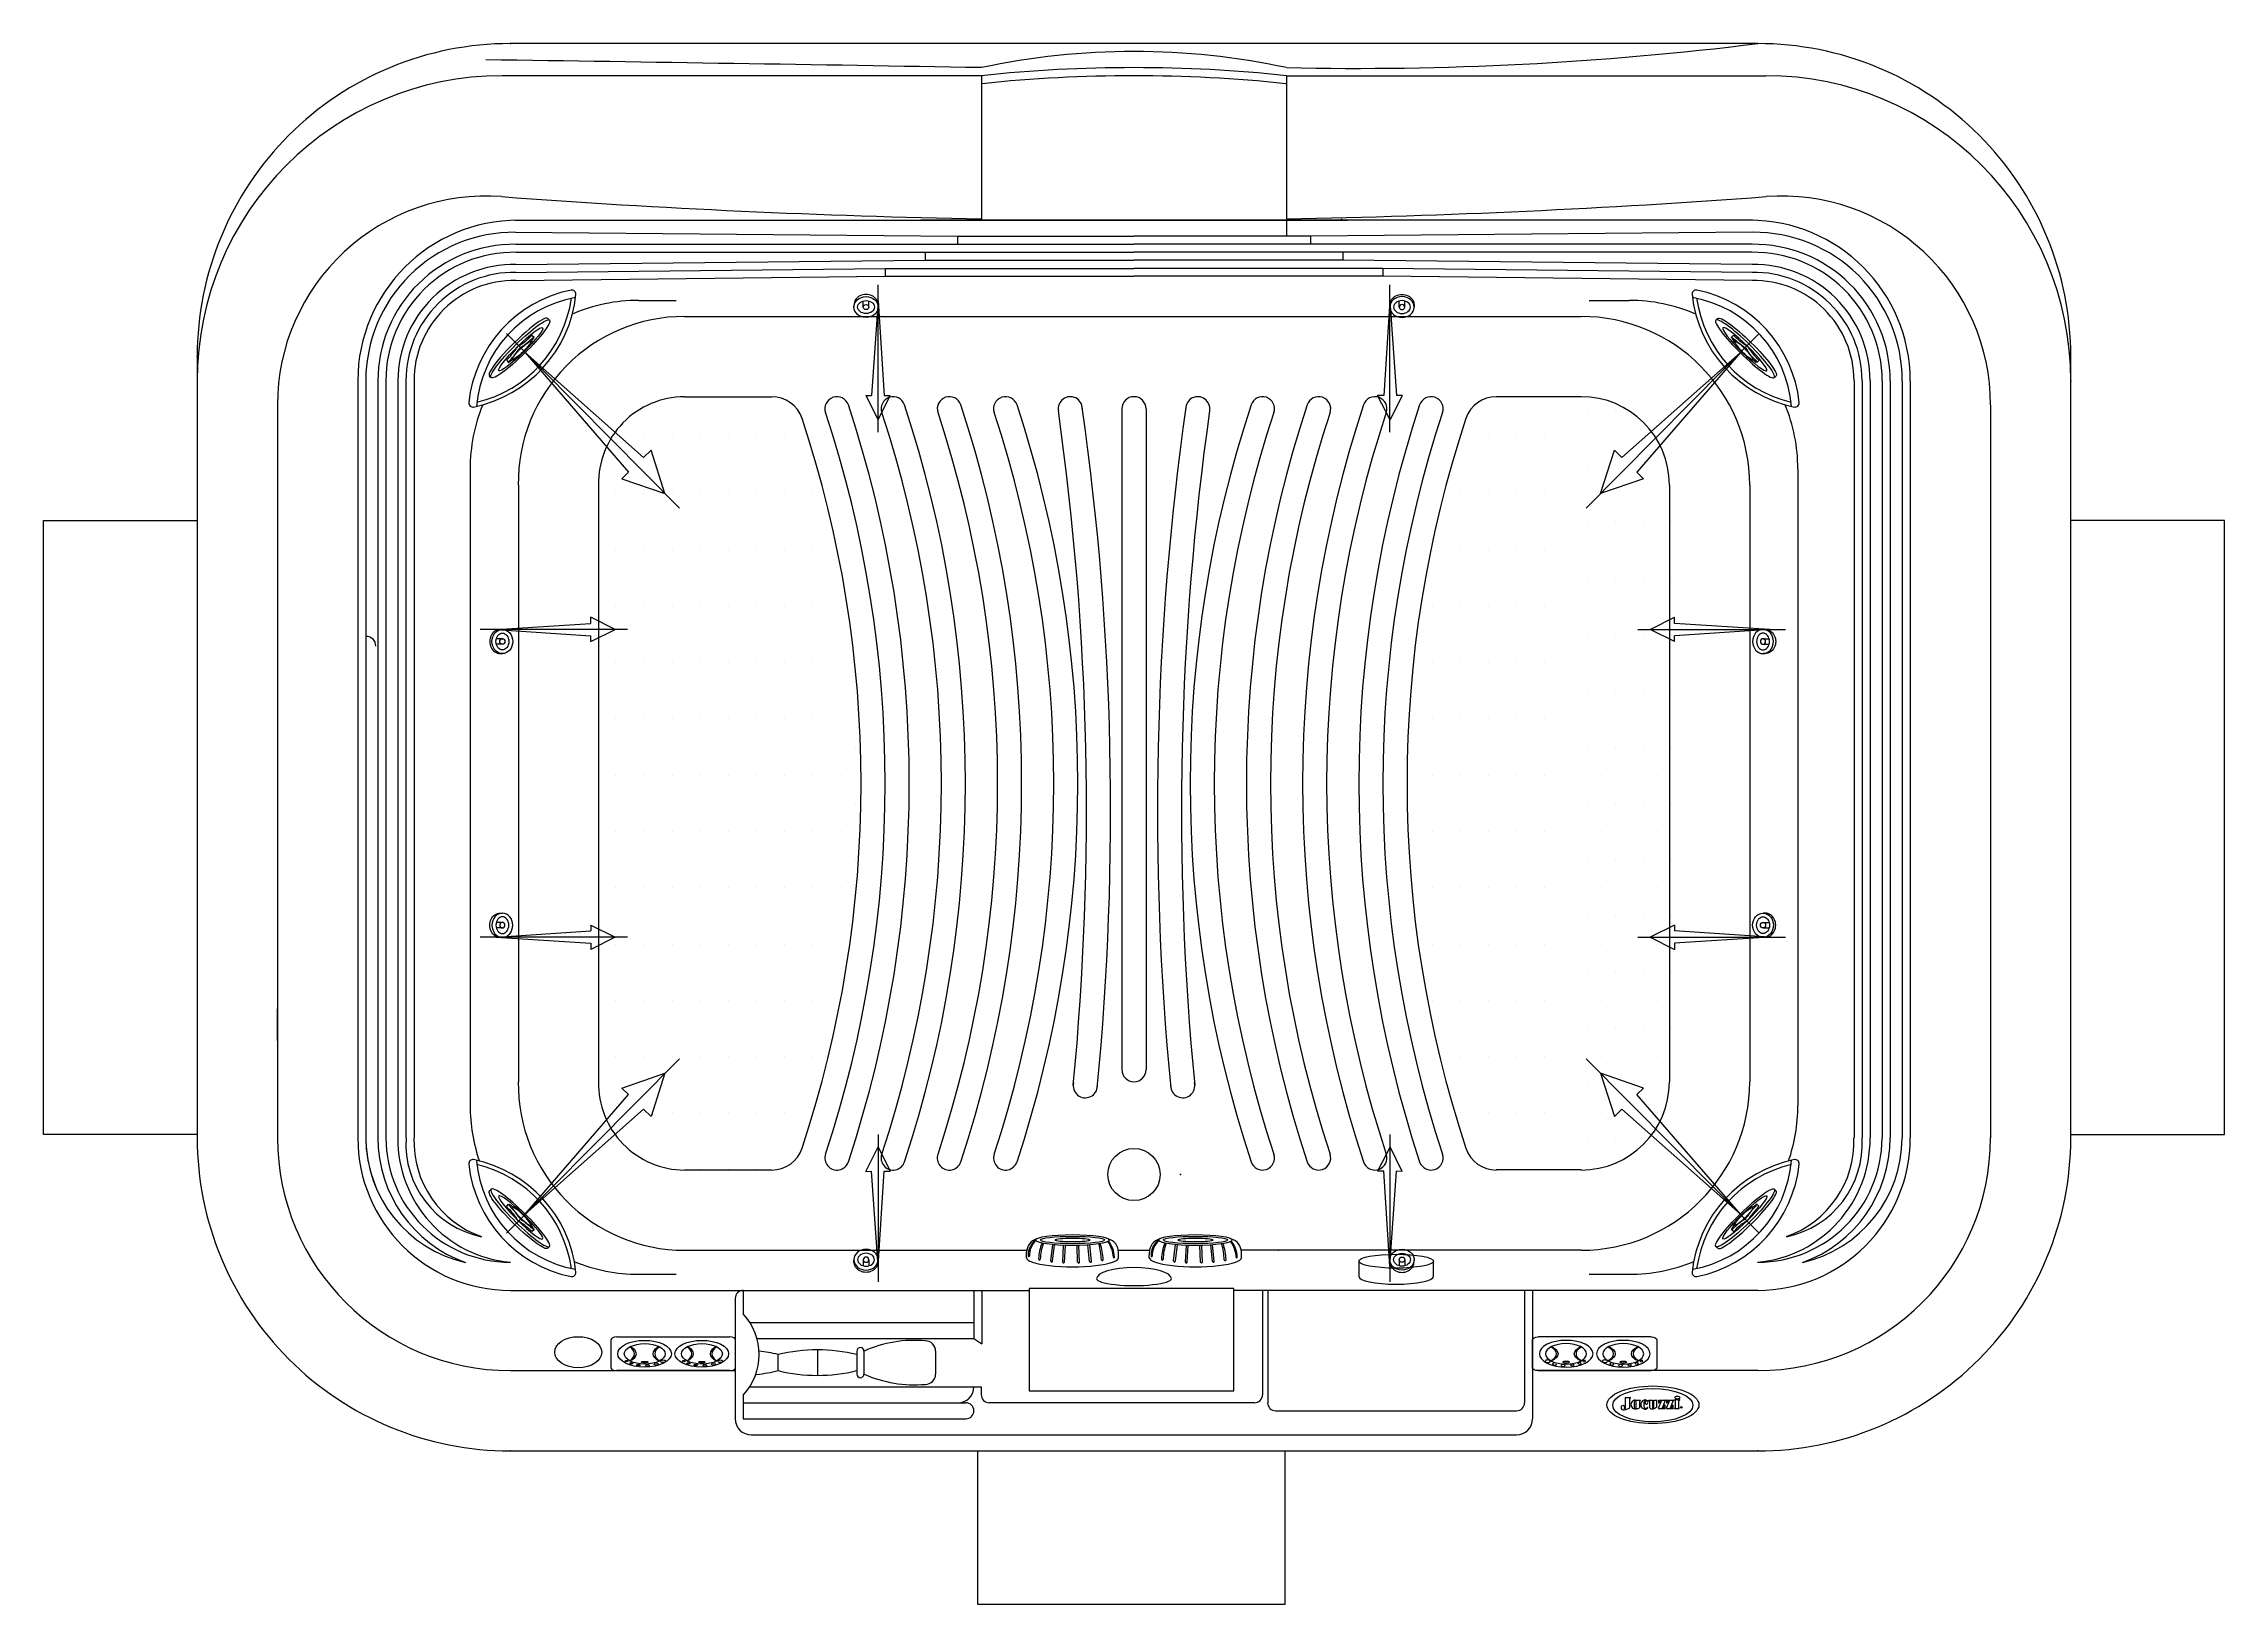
# Model space of a CAD drawing. Header units: millimetres. Extents: x -1273.47 to -1271.34, y 2261.58 to 2263.11.
import ezdxf
from ezdxf.enums import TextEntityAlignment as Align

# ---------------------------------------------------------------- set-up
doc = ezdxf.new("R2010")
doc.units = ezdxf.units.MM
for name, color, linetype in [('jacuzzi', 1, 'Continuous'), ('LCOTA02', 1, 'Continuous'), ('TEXTOCOTA', 7, 'Continuous')]:
    doc.layers.add(name, color=color, linetype=linetype)
doc.styles.add('ROMANS', font='romans', dxfattribs={"height": 4})

# ---------------------------------------------------------------- blocks, each defined once
blk = doc.blocks.new('A$C37FA7AEC')
at = {"layer": 'LCOTA02'}
for p, q in [((1.01, 4.71), (1.23, 4.71)), ((1.23, 2.9), (0.63, 2.9)), ((1.23, 1.81), (0.63, 1.81)), ((1.01, 0), (1.23, 0))]:
    blk.add_line(p, q, dxfattribs=at)
for centre, major_axis, ratio, start_param, end_param in [((1.01, 2.36), (0, 2.36), 0.431953, 6.283185, 9.424778), ((1.23, 2.36), (0, -0.544), 0.461888, -3.141592653589793, 3.141592653589793)]:
    blk.add_ellipse(centre, major_axis=major_axis, ratio=ratio, start_param=start_param, end_param=end_param, dxfattribs=at)
for major_axis, ratio in [((0, 2.36), 0.431953), ((0, 1.65), 0.381644)]:
    blk.add_ellipse((1.23, 2.36), major_axis=major_axis, ratio=ratio, dxfattribs=at)
blk = doc.blocks.new('*E10')
at = {"layer": 'TEXTOCOTA', "color": 2, "xscale": -1, "rotation": 90.00000001721558}
blk.add_blockref('A$C37FA7AEC', (4.71, 2.24), dxfattribs=at)
blk = doc.blocks.new('*E9')
at = {"layer": 'TEXTOCOTA', "color": 2, "xscale": -1, "rotation": 90.00000001721558}
blk.add_blockref('A$C37FA7AEC', (4.71, 2.24), dxfattribs=at)
blk = doc.blocks.new('*E8')
at = {"layer": 'TEXTOCOTA', "color": 2, "xscale": -1, "rotation": 90.00000001721558}
blk.add_blockref('A$C37FA7AEC', (4.71, 2.24), dxfattribs=at)
blk = doc.blocks.new('*E7')
at = {"layer": 'TEXTOCOTA', "color": 2, "xscale": -1, "rotation": 90.00000001721558}
blk.add_blockref('A$C37FA7AEC', (4.71, 2.24), dxfattribs=at)
blk = doc.blocks.new('*E6')
at = {"layer": 'TEXTOCOTA', "color": 2, "xscale": -1, "rotation": 90.00000001721558}
blk.add_blockref('A$C37FA7AEC', (4.71, 2.24), dxfattribs=at)
blk = doc.blocks.new('*E5')
at = {"layer": 'TEXTOCOTA', "color": 2, "xscale": -1, "rotation": 90.00000001721558}
blk.add_blockref('A$C37FA7AEC', (4.71, 2.24), dxfattribs=at)
blk = doc.blocks.new('*E4')
at = {"layer": 'TEXTOCOTA', "color": 2, "xscale": -1, "rotation": 90.00000001721558}
blk.add_blockref('A$C37FA7AEC', (4.71, 2.24), dxfattribs=at)
blk = doc.blocks.new('*E3')
at = {"layer": 'TEXTOCOTA', "color": 2, "xscale": -1, "rotation": 90.00000001721558}
blk.add_blockref('A$C37FA7AEC', (4.71, 2.24), dxfattribs=at)
blk = doc.blocks.new('*E2')
at = {"layer": 'LCOTA02'}
for centre, start_param, end_param in [((14.6, 54.8), 6.283185, 7.661464), ((14.6, 25.2), 1.763314, 3.141593)]:
    blk.add_ellipse(centre, major_axis=(0, 2.68), ratio=0.3, start_param=start_param, end_param=end_param, dxfattribs=at)

msp = doc.modelspace()

# ---------------------------------------------------------------- linework, layer by layer
at = {"layer": 'jacuzzi'}
for p, q in [((-1272.555, 2263.0762), (-1273.023, 2263.0762)), ((-1272.555, 2263.0762), (-1272.555, 2262.9351)), ((-1272.257, 2263.0762), (-1271.789, 2263.0762)), ((-1272.257, 2263.0762), (-1272.257, 2262.9351)), ((-1272.257, 2263.0762), (-1272.257, 2262.9194)), ((-1273.0106, 2262.9351), (-1272.1975, 2262.9351)), ((-1271.8014, 2262.9351), (-1272.6144, 2262.9351)), ((-1273.0102, 2262.9233), (-1272.5785, 2262.9194)), ((-1272.5785, 2262.9194), (-1272.5785, 2262.9115)), ((-1272.5785, 2262.9194), (-1272.406, 2262.9194)), ((-1272.5236, 2262.9194), (-1272.406, 2262.9194)), ((-1272.2335, 2262.9194), (-1272.406, 2262.9194)), ((-1272.2883, 2262.9194), (-1272.406, 2262.9194)), ((-1271.8018, 2262.9233), (-1272.2335, 2262.9194)), ((-1272.2335, 2262.9194), (-1272.2335, 2262.9115)), ((-1273.0097, 2262.9115), (-1272.6569, 2262.9115)), ((-1273.0096, 2262.8919), (-1272.6099, 2262.8959)), ((-1273.0094, 2262.9037), (-1272.6099, 2262.9037)), ((-1272.6569, 2262.9115), (-1272.406, 2262.9115)), ((-1272.6099, 2262.9037), (-1272.406, 2262.9037)), ((-1272.6099, 2262.9037), (-1272.6099, 2262.8959)), ((-1272.6099, 2262.8959), (-1272.406, 2262.8959)), ((-1272.155, 2262.9115), (-1272.406, 2262.9115)), ((-1272.2021, 2262.9037), (-1272.406, 2262.9037)), ((-1272.2021, 2262.8959), (-1272.406, 2262.8959)), ((-1271.8025, 2262.9037), (-1272.2021, 2262.9037)), ((-1272.2021, 2262.9037), (-1272.2021, 2262.8959)), ((-1271.8023, 2262.8919), (-1272.2021, 2262.8959)), ((-1271.8022, 2262.9115), (-1272.155, 2262.9115)), ((-1273.0098, 2262.8762), (-1272.6491, 2262.8802)), ((-1273.0097, 2262.8841), (-1272.6491, 2262.888)), ((-1272.656, 2262.728), (-1272.656, 2262.872)), ((-1272.6491, 2262.888), (-1272.406, 2262.888)), ((-1272.6491, 2262.888), (-1272.6491, 2262.8802)), ((-1272.6491, 2262.8802), (-1272.406, 2262.8802)), ((-1272.1629, 2262.888), (-1272.406, 2262.888)), ((-1272.1629, 2262.8802), (-1272.406, 2262.8802)), ((-1271.8022, 2262.8841), (-1272.1629, 2262.888)), ((-1272.1629, 2262.888), (-1272.1629, 2262.8802)), ((-1271.8021, 2262.8762), (-1272.1629, 2262.8802)), ((-1272.156, 2262.728), (-1272.156, 2262.872)), ((-1272.8897, 2262.8567), (-1272.853, 2262.8567)), ((-1272.656, 2262.8564), (-1272.6623, 2262.7638)), ((-1272.656, 2262.8564), (-1272.6501, 2262.7638)), ((-1272.156, 2262.8564), (-1272.1619, 2262.7638)), ((-1272.156, 2262.8564), (-1272.1496, 2262.7638)), ((-1271.9615, 2262.8567), (-1271.9223, 2262.8567)), ((-1272.9786, 2262.8391), (-1272.9768, 2262.8373)), ((-1272.8451, 2262.841), (-1271.9693, 2262.841)), ((-1271.8359, 2262.8391), (-1271.8376, 2262.8373)), ((-1272.85, 2262.6538), (-1273.019, 2262.8242)), ((-1273.0007, 2262.8058), (-1272.885, 2262.7031)), ((-1273.0007, 2262.8058), (-1272.8996, 2262.6888)), ((-1272.9938, 2262.8224), (-1272.992, 2262.8207)), ((-1271.9644, 2262.6538), (-1271.7955, 2262.8242)), ((-1271.8137, 2262.8058), (-1271.9295, 2262.7031)), ((-1271.8137, 2262.8058), (-1271.9148, 2262.6888)), ((-1271.8207, 2262.8224), (-1271.8224, 2262.8207)), ((-1273.0187, 2262.7979), (-1273.0168, 2262.796)), ((-1271.7957, 2262.7979), (-1271.7976, 2262.796)), ((-1273.1641, 2262.7782), (-1273.1641, 2262.0384)), ((-1273.1563, 2262.7782), (-1273.1563, 2262.0384)), ((-1273.1445, 2262.7782), (-1273.1445, 2262.0384)), ((-1273.1367, 2262.7782), (-1273.1367, 2262.0384)), ((-1273.1249, 2262.7782), (-1273.1249, 2262.0384)), ((-1273.1171, 2262.7782), (-1273.1171, 2262.0384)), ((-1273.1092, 2262.7782), (-1273.1092, 2262.0384)), ((-1273.0357, 2262.7831), (-1273.0339, 2262.7813)), ((-1272.6678, 2262.7639), (-1272.6623, 2262.7638)), ((-1272.6678, 2262.7639), (-1272.656, 2262.74)), ((-1272.656, 2262.74), (-1272.644, 2262.7637)), ((-1272.6501, 2262.7638), (-1272.644, 2262.7637)), ((-1272.1619, 2262.7638), (-1272.168, 2262.7637)), ((-1272.1559, 2262.74), (-1272.168, 2262.7637)), ((-1272.1442, 2262.7639), (-1272.1559, 2262.74)), ((-1272.1442, 2262.7639), (-1272.1496, 2262.7638)), ((-1271.7788, 2262.7831), (-1271.7805, 2262.7813)), ((-1271.7027, 2262.7782), (-1271.7027, 2262.0384)), ((-1271.6949, 2262.7782), (-1271.6949, 2262.0384)), ((-1271.687, 2262.7782), (-1271.687, 2262.0384)), ((-1271.6753, 2262.7782), (-1271.6753, 2262.0384)), ((-1271.6674, 2262.7782), (-1271.6674, 2262.0384)), ((-1271.6557, 2262.7782), (-1271.6557, 2262.0384)), ((-1271.6478, 2262.7782), (-1271.6478, 2262.0384)), ((-1273.2426, 2262.7547), (-1273.2426, 2262.0384)), ((-1272.8709, 2262.7503), (-1272.8709, 2262.7503)), ((-1272.8451, 2262.7626), (-1272.7599, 2262.7626)), ((-1272.8434, 2262.7503), (-1272.8434, 2262.7503)), ((-1272.8159, 2262.7503), (-1272.8159, 2262.7503)), ((-1272.7884, 2262.7503), (-1272.7884, 2262.7503)), ((-1272.7609, 2262.7503), (-1272.7609, 2262.7503)), ((-1272.4177, 2262.7508), (-1272.4177, 2262.1051)), ((-1272.3942, 2262.7508), (-1272.3942, 2262.1051)), ((-1272.0734, 2262.7503), (-1272.0734, 2262.7503)), ((-1271.9693, 2262.7626), (-1272.0521, 2262.7626)), ((-1272.0459, 2262.7503), (-1272.0459, 2262.7503)), ((-1272.0184, 2262.7503), (-1272.0184, 2262.7503)), ((-1271.9909, 2262.7503), (-1271.9909, 2262.7503)), ((-1271.9634, 2262.7503), (-1271.9634, 2262.7503)), ((-1271.9359, 2262.7503), (-1271.9359, 2262.7503)), ((-1271.5694, 2262.7547), (-1271.5694, 2262.0384)), ((-1272.9121, 2262.7228), (-1272.9121, 2262.7228)), ((-1272.8846, 2262.7228), (-1272.8846, 2262.7228)), ((-1272.8571, 2262.7228), (-1272.8571, 2262.7228)), ((-1272.8296, 2262.7228), (-1272.8296, 2262.7228)), ((-1272.8021, 2262.7228), (-1272.8021, 2262.7228)), ((-1272.7746, 2262.7228), (-1272.7746, 2262.7228)), ((-1272.7471, 2262.7228), (-1272.7471, 2262.7228)), ((-1272.0871, 2262.7228), (-1272.0871, 2262.7228)), ((-1272.0596, 2262.7228), (-1272.0596, 2262.7228)), ((-1272.0321, 2262.7228), (-1272.0321, 2262.7228)), ((-1272.0046, 2262.7228), (-1272.0046, 2262.7228)), ((-1271.9771, 2262.7228), (-1271.9771, 2262.7228)), ((-1271.9496, 2262.7228), (-1271.9496, 2262.7228)), ((-1271.9221, 2262.7228), (-1271.9221, 2262.7228)), ((-1271.8946, 2262.7228), (-1271.8946, 2262.7228)), ((-1272.885, 2262.7031), (-1272.8777, 2262.7102)), ((-1272.8642, 2262.668), (-1272.8777, 2262.7102)), ((-1271.9503, 2262.668), (-1271.9367, 2262.7102)), ((-1271.9295, 2262.7031), (-1271.9367, 2262.7102)), ((-1273.0544, 2262.692), (-1273.0544, 2262.0698)), ((-1272.9259, 2262.6953), (-1272.9259, 2262.6953)), ((-1272.9061, 2262.6825), (-1272.8996, 2262.6888)), ((-1272.9061, 2262.6825), (-1272.8642, 2262.668)), ((-1272.8984, 2262.6953), (-1272.8984, 2262.6953)), ((-1272.8709, 2262.6953), (-1272.8709, 2262.6953)), ((-1272.8434, 2262.6953), (-1272.8434, 2262.6953)), ((-1272.8159, 2262.6953), (-1272.8159, 2262.6953)), ((-1272.7884, 2262.6953), (-1272.7884, 2262.6953)), ((-1272.7609, 2262.6953), (-1272.7609, 2262.6953)), ((-1272.7334, 2262.6953), (-1272.7334, 2262.6953)), ((-1272.0734, 2262.6953), (-1272.0734, 2262.6953)), ((-1272.0459, 2262.6953), (-1272.0459, 2262.6953)), ((-1272.0184, 2262.6953), (-1272.0184, 2262.6953)), ((-1271.9909, 2262.6953), (-1271.9909, 2262.6953)), ((-1271.9634, 2262.6953), (-1271.9634, 2262.6953)), ((-1271.9084, 2262.6825), (-1271.9503, 2262.668)), ((-1271.9359, 2262.6953), (-1271.9359, 2262.6953)), ((-1271.9084, 2262.6825), (-1271.9148, 2262.6888)), ((-1271.9084, 2262.6953), (-1271.9084, 2262.6953)), ((-1271.7576, 2262.692), (-1271.7576, 2262.0698)), ((-1273.0073, 2262.6763), (-1273.0073, 2262.0933)), ((-1272.9289, 2262.6763), (-1272.9289, 2262.0933)), ((-1272.9121, 2262.6678), (-1272.9121, 2262.6678)), ((-1272.8846, 2262.6678), (-1272.8846, 2262.6678)), ((-1272.8571, 2262.6678), (-1272.8571, 2262.6678)), ((-1272.8296, 2262.6678), (-1272.8296, 2262.6678)), ((-1272.8021, 2262.6678), (-1272.8021, 2262.6678)), ((-1272.7746, 2262.6678), (-1272.7746, 2262.6678)), ((-1272.7471, 2262.6678), (-1272.7471, 2262.6678)), ((-1272.7196, 2262.6678), (-1272.7196, 2262.6678)), ((-1272.0871, 2262.6678), (-1272.0871, 2262.6678)), ((-1272.0596, 2262.6678), (-1272.0596, 2262.6678)), ((-1272.0321, 2262.6678), (-1272.0321, 2262.6678)), ((-1272.0046, 2262.6678), (-1272.0046, 2262.6678)), ((-1271.9771, 2262.6678), (-1271.9771, 2262.6678)), ((-1271.9496, 2262.6678), (-1271.9496, 2262.6678)), ((-1271.9221, 2262.6678), (-1271.9221, 2262.6678)), ((-1271.8946, 2262.6678), (-1271.8946, 2262.6678)), ((-1271.8831, 2262.6763), (-1271.8831, 2262.0933)), ((-1271.8046, 2262.6763), (-1271.8046, 2262.0933)), ((-1273.471, 2262.0416), (-1273.471, 2262.6416)), ((-1273.471, 2262.6416), (-1273.321, 2262.6416)), ((-1272.9259, 2262.6403), (-1272.9259, 2262.6403)), ((-1272.8984, 2262.6403), (-1272.8984, 2262.6403)), ((-1272.8709, 2262.6403), (-1272.8709, 2262.6403)), ((-1272.8434, 2262.6403), (-1272.8434, 2262.6403)), ((-1272.8159, 2262.6403), (-1272.8159, 2262.6403)), ((-1272.7884, 2262.6403), (-1272.7884, 2262.6403)), ((-1272.7609, 2262.6403), (-1272.7609, 2262.6403)), ((-1272.7334, 2262.6403), (-1272.7334, 2262.6403)), ((-1272.7059, 2262.6403), (-1272.7059, 2262.6403)), ((-1272.1009, 2262.6403), (-1272.1009, 2262.6403)), ((-1272.0734, 2262.6403), (-1272.0734, 2262.6403)), ((-1272.0459, 2262.6403), (-1272.0459, 2262.6403)), ((-1272.0184, 2262.6403), (-1272.0184, 2262.6403)), ((-1271.9909, 2262.6403), (-1271.9909, 2262.6403)), ((-1271.9634, 2262.6403), (-1271.9634, 2262.6403)), ((-1271.9359, 2262.6403), (-1271.9359, 2262.6403)), ((-1271.9084, 2262.6403), (-1271.9084, 2262.6403)), ((-1271.8809, 2262.6403), (-1271.8809, 2262.6403)), ((-1271.341, 2262.6416), (-1271.491, 2262.6416)), ((-1271.341, 2262.0416), (-1271.341, 2262.6416)), ((-1272.9121, 2262.6128), (-1272.9121, 2262.6128)), ((-1272.8846, 2262.6128), (-1272.8846, 2262.6128)), ((-1272.8571, 2262.6128), (-1272.8571, 2262.6128)), ((-1272.8296, 2262.6128), (-1272.8296, 2262.6128)), ((-1272.8021, 2262.6128), (-1272.8021, 2262.6128)), ((-1272.7746, 2262.6128), (-1272.7746, 2262.6128)), ((-1272.7471, 2262.6128), (-1272.7471, 2262.6128)), ((-1272.7196, 2262.6128), (-1272.7196, 2262.6128)), ((-1272.1146, 2262.6128), (-1272.1146, 2262.6128)), ((-1272.0871, 2262.6128), (-1272.0871, 2262.6128)), ((-1272.0596, 2262.6128), (-1272.0596, 2262.6128)), ((-1272.0321, 2262.6128), (-1272.0321, 2262.6128)), ((-1272.0046, 2262.6128), (-1272.0046, 2262.6128)), ((-1271.9771, 2262.6128), (-1271.9771, 2262.6128)), ((-1271.9496, 2262.6128), (-1271.9496, 2262.6128)), ((-1271.9221, 2262.6128), (-1271.9221, 2262.6128)), ((-1271.8946, 2262.6128), (-1271.8946, 2262.6128)), ((-1272.9259, 2262.5853), (-1272.9259, 2262.5853)), ((-1272.8984, 2262.5853), (-1272.8984, 2262.5853)), ((-1272.8709, 2262.5853), (-1272.8709, 2262.5853)), ((-1272.8434, 2262.5853), (-1272.8434, 2262.5853)), ((-1272.8159, 2262.5853), (-1272.8159, 2262.5853)), ((-1272.7884, 2262.5853), (-1272.7884, 2262.5853)), ((-1272.7609, 2262.5853), (-1272.7609, 2262.5853)), ((-1272.7334, 2262.5853), (-1272.7334, 2262.5853)), ((-1272.7059, 2262.5853), (-1272.7059, 2262.5853)), ((-1272.1009, 2262.5853), (-1272.1009, 2262.5853)), ((-1272.0734, 2262.5853), (-1272.0734, 2262.5853)), ((-1272.0459, 2262.5853), (-1272.0459, 2262.5853)), ((-1272.0184, 2262.5853), (-1272.0184, 2262.5853)), ((-1271.9909, 2262.5853), (-1271.9909, 2262.5853)), ((-1271.9634, 2262.5853), (-1271.9634, 2262.5853)), ((-1271.9359, 2262.5853), (-1271.9359, 2262.5853)), ((-1271.9084, 2262.5853), (-1271.9084, 2262.5853)), ((-1271.8809, 2262.5853), (-1271.8809, 2262.5853)), ((-1272.9121, 2262.5578), (-1272.9121, 2262.5578)), ((-1272.8846, 2262.5578), (-1272.8846, 2262.5578)), ((-1272.8571, 2262.5578), (-1272.8571, 2262.5578)), ((-1272.8296, 2262.5578), (-1272.8296, 2262.5578)), ((-1272.8021, 2262.5578), (-1272.8021, 2262.5578)), ((-1272.7746, 2262.5578), (-1272.7746, 2262.5578)), ((-1272.7471, 2262.5578), (-1272.7471, 2262.5578)), ((-1272.7196, 2262.5578), (-1272.7196, 2262.5578)), ((-1272.6921, 2262.5578), (-1272.6921, 2262.5578)), ((-1272.1146, 2262.5578), (-1272.1146, 2262.5578)), ((-1272.0871, 2262.5578), (-1272.0871, 2262.5578)), ((-1272.0596, 2262.5578), (-1272.0596, 2262.5578)), ((-1272.0321, 2262.5578), (-1272.0321, 2262.5578)), ((-1272.0046, 2262.5578), (-1272.0046, 2262.5578)), ((-1271.9771, 2262.5578), (-1271.9771, 2262.5578)), ((-1271.9496, 2262.5578), (-1271.9496, 2262.5578)), ((-1271.9221, 2262.5578), (-1271.9221, 2262.5578)), ((-1271.8946, 2262.5578), (-1271.8946, 2262.5578)), ((-1272.9006, 2262.5352), (-1273.0446, 2262.5352)), ((-1273.0291, 2262.5352), (-1272.9364, 2262.5411)), ((-1273.0291, 2262.5352), (-1272.9365, 2262.5288)), ((-1272.9365, 2262.5234), (-1272.9126, 2262.5351)), ((-1272.9365, 2262.5234), (-1272.9365, 2262.5288)), ((-1272.9126, 2262.5351), (-1272.9364, 2262.5472)), ((-1272.9364, 2262.5411), (-1272.9364, 2262.5472)), ((-1272.9259, 2262.5303), (-1272.9259, 2262.5303)), ((-1272.8984, 2262.5303), (-1272.8984, 2262.5303)), ((-1272.8709, 2262.5303), (-1272.8709, 2262.5303)), ((-1272.8434, 2262.5303), (-1272.8434, 2262.5303)), ((-1272.8159, 2262.5303), (-1272.8159, 2262.5303)), ((-1272.7884, 2262.5303), (-1272.7884, 2262.5303)), ((-1272.7609, 2262.5303), (-1272.7609, 2262.5303)), ((-1272.7334, 2262.5303), (-1272.7334, 2262.5303)), ((-1272.7059, 2262.5303), (-1272.7059, 2262.5303)), ((-1272.1284, 2262.5303), (-1272.1284, 2262.5303)), ((-1272.1009, 2262.5303), (-1272.1009, 2262.5303)), ((-1272.0734, 2262.5303), (-1272.0734, 2262.5303)), ((-1272.0459, 2262.5303), (-1272.0459, 2262.5303)), ((-1272.0184, 2262.5303), (-1272.0184, 2262.5303)), ((-1271.9909, 2262.5303), (-1271.9909, 2262.5303)), ((-1271.9634, 2262.5303), (-1271.9634, 2262.5303)), ((-1271.9359, 2262.5303), (-1271.9359, 2262.5303)), ((-1271.9138, 2262.5352), (-1271.7698, 2262.5352)), ((-1271.9084, 2262.5303), (-1271.9084, 2262.5303)), ((-1271.9018, 2262.5351), (-1271.8781, 2262.5472)), ((-1271.8779, 2262.5234), (-1271.9018, 2262.5351)), ((-1271.8809, 2262.5303), (-1271.8809, 2262.5303)), ((-1271.878, 2262.5411), (-1271.8781, 2262.5472)), ((-1271.7854, 2262.5352), (-1271.878, 2262.5411)), ((-1271.7854, 2262.5352), (-1271.878, 2262.5288)), ((-1271.8779, 2262.5234), (-1271.878, 2262.5288)), ((-1272.9121, 2262.5028), (-1272.9121, 2262.5028)), ((-1272.8846, 2262.5028), (-1272.8846, 2262.5028)), ((-1272.8571, 2262.5028), (-1272.8571, 2262.5028)), ((-1272.8296, 2262.5028), (-1272.8296, 2262.5028)), ((-1272.8021, 2262.5028), (-1272.8021, 2262.5028)), ((-1272.7746, 2262.5028), (-1272.7746, 2262.5028)), ((-1272.7471, 2262.5028), (-1272.7471, 2262.5028)), ((-1272.7196, 2262.5028), (-1272.7196, 2262.5028)), ((-1272.6921, 2262.5028), (-1272.6921, 2262.5028)), ((-1272.1146, 2262.5028), (-1272.1146, 2262.5028)), ((-1272.0871, 2262.5028), (-1272.0871, 2262.5028)), ((-1272.0596, 2262.5028), (-1272.0596, 2262.5028)), ((-1272.0321, 2262.5028), (-1272.0321, 2262.5028)), ((-1272.0046, 2262.5028), (-1272.0046, 2262.5028)), ((-1271.9771, 2262.5028), (-1271.9771, 2262.5028)), ((-1271.9496, 2262.5028), (-1271.9496, 2262.5028)), ((-1271.9221, 2262.5028), (-1271.9221, 2262.5028)), ((-1271.8946, 2262.5028), (-1271.8946, 2262.5028)), ((-1272.9259, 2262.4753), (-1272.9259, 2262.4753)), ((-1272.8984, 2262.4753), (-1272.8984, 2262.4753)), ((-1272.8709, 2262.4753), (-1272.8709, 2262.4753)), ((-1272.8434, 2262.4753), (-1272.8434, 2262.4753)), ((-1272.8159, 2262.4753), (-1272.8159, 2262.4753)), ((-1272.7884, 2262.4753), (-1272.7884, 2262.4753)), ((-1272.7609, 2262.4753), (-1272.7609, 2262.4753)), ((-1272.7334, 2262.4753), (-1272.7334, 2262.4753)), ((-1272.7059, 2262.4753), (-1272.7059, 2262.4753)), ((-1272.6784, 2262.4753), (-1272.6784, 2262.4753)), ((-1272.1284, 2262.4753), (-1272.1284, 2262.4753)), ((-1272.1009, 2262.4753), (-1272.1009, 2262.4753)), ((-1272.0734, 2262.4753), (-1272.0734, 2262.4753)), ((-1272.0459, 2262.4753), (-1272.0459, 2262.4753)), ((-1272.0184, 2262.4753), (-1272.0184, 2262.4753)), ((-1271.9909, 2262.4753), (-1271.9909, 2262.4753)), ((-1271.9634, 2262.4753), (-1271.9634, 2262.4753)), ((-1271.9359, 2262.4753), (-1271.9359, 2262.4753)), ((-1271.9084, 2262.4753), (-1271.9084, 2262.4753)), ((-1271.8809, 2262.4753), (-1271.8809, 2262.4753)), ((-1272.9121, 2262.4478), (-1272.9121, 2262.4478)), ((-1272.8846, 2262.4478), (-1272.8846, 2262.4478)), ((-1272.8571, 2262.4478), (-1272.8571, 2262.4478)), ((-1272.8296, 2262.4478), (-1272.8296, 2262.4478)), ((-1272.8021, 2262.4478), (-1272.8021, 2262.4478)), ((-1272.7746, 2262.4478), (-1272.7746, 2262.4478)), ((-1272.7471, 2262.4478), (-1272.7471, 2262.4478)), ((-1272.7196, 2262.4478), (-1272.7196, 2262.4478)), ((-1272.6921, 2262.4478), (-1272.6921, 2262.4478)), ((-1272.1146, 2262.4478), (-1272.1146, 2262.4478)), ((-1272.0871, 2262.4478), (-1272.0871, 2262.4478)), ((-1272.0596, 2262.4478), (-1272.0596, 2262.4478)), ((-1272.0321, 2262.4478), (-1272.0321, 2262.4478)), ((-1272.0046, 2262.4478), (-1272.0046, 2262.4478)), ((-1271.9771, 2262.4478), (-1271.9771, 2262.4478)), ((-1271.9496, 2262.4478), (-1271.9496, 2262.4478)), ((-1271.9221, 2262.4478), (-1271.9221, 2262.4478)), ((-1271.8946, 2262.4478), (-1271.8946, 2262.4478)), ((-1272.9259, 2262.4203), (-1272.9259, 2262.4203)), ((-1272.8984, 2262.4203), (-1272.8984, 2262.4203)), ((-1272.8709, 2262.4203), (-1272.8709, 2262.4203)), ((-1272.8434, 2262.4203), (-1272.8434, 2262.4203)), ((-1272.8159, 2262.4203), (-1272.8159, 2262.4203)), ((-1272.7884, 2262.4203), (-1272.7884, 2262.4203)), ((-1272.7609, 2262.4203), (-1272.7609, 2262.4203)), ((-1272.7334, 2262.4203), (-1272.7334, 2262.4203)), ((-1272.7059, 2262.4203), (-1272.7059, 2262.4203)), ((-1272.6784, 2262.4203), (-1272.6784, 2262.4203)), ((-1272.1284, 2262.4203), (-1272.1284, 2262.4203)), ((-1272.1009, 2262.4203), (-1272.1009, 2262.4203)), ((-1272.0734, 2262.4203), (-1272.0734, 2262.4203)), ((-1272.0459, 2262.4203), (-1272.0459, 2262.4203)), ((-1272.0184, 2262.4203), (-1272.0184, 2262.4203)), ((-1271.9909, 2262.4203), (-1271.9909, 2262.4203)), ((-1271.9634, 2262.4203), (-1271.9634, 2262.4203)), ((-1271.9359, 2262.4203), (-1271.9359, 2262.4203)), ((-1271.9084, 2262.4203), (-1271.9084, 2262.4203)), ((-1271.8809, 2262.4203), (-1271.8809, 2262.4203)), ((-1272.9121, 2262.3928), (-1272.9121, 2262.3928)), ((-1272.8846, 2262.3928), (-1272.8846, 2262.3928)), ((-1272.8571, 2262.3928), (-1272.8571, 2262.3928)), ((-1272.8296, 2262.3928), (-1272.8296, 2262.3928)), ((-1272.8021, 2262.3928), (-1272.8021, 2262.3928)), ((-1272.7746, 2262.3928), (-1272.7746, 2262.3928)), ((-1272.7471, 2262.3928), (-1272.7471, 2262.3928)), ((-1272.7196, 2262.3928), (-1272.7196, 2262.3928)), ((-1272.6921, 2262.3928), (-1272.6921, 2262.3928)), ((-1272.1146, 2262.3928), (-1272.1146, 2262.3928)), ((-1272.0871, 2262.3928), (-1272.0871, 2262.3928)), ((-1272.0596, 2262.3928), (-1272.0596, 2262.3928)), ((-1272.0321, 2262.3928), (-1272.0321, 2262.3928)), ((-1272.0046, 2262.3928), (-1272.0046, 2262.3928)), ((-1271.9771, 2262.3928), (-1271.9771, 2262.3928)), ((-1271.9496, 2262.3928), (-1271.9496, 2262.3928)), ((-1271.9221, 2262.3928), (-1271.9221, 2262.3928)), ((-1271.8946, 2262.3928), (-1271.8946, 2262.3928)), ((-1272.9259, 2262.3653), (-1272.9259, 2262.3653)), ((-1272.8984, 2262.3653), (-1272.8984, 2262.3653)), ((-1272.8709, 2262.3653), (-1272.8709, 2262.3653)), ((-1272.8434, 2262.3653), (-1272.8434, 2262.3653)), ((-1272.8159, 2262.3653), (-1272.8159, 2262.3653)), ((-1272.7884, 2262.3653), (-1272.7884, 2262.3653)), ((-1272.7609, 2262.3653), (-1272.7609, 2262.3653)), ((-1272.7334, 2262.3653), (-1272.7334, 2262.3653)), ((-1272.7059, 2262.3653), (-1272.7059, 2262.3653)), ((-1272.6784, 2262.3653), (-1272.6784, 2262.3653)), ((-1272.1284, 2262.3653), (-1272.1284, 2262.3653)), ((-1272.1009, 2262.3653), (-1272.1009, 2262.3653)), ((-1272.0734, 2262.3653), (-1272.0734, 2262.3653)), ((-1272.0459, 2262.3653), (-1272.0459, 2262.3653)), ((-1272.0184, 2262.3653), (-1272.0184, 2262.3653)), ((-1271.9909, 2262.3653), (-1271.9909, 2262.3653)), ((-1271.9634, 2262.3653), (-1271.9634, 2262.3653)), ((-1271.9359, 2262.3653), (-1271.9359, 2262.3653)), ((-1271.9084, 2262.3653), (-1271.9084, 2262.3653)), ((-1271.8809, 2262.3653), (-1271.8809, 2262.3653)), ((-1272.9121, 2262.3378), (-1272.9121, 2262.3378)), ((-1272.8846, 2262.3378), (-1272.8846, 2262.3378)), ((-1272.8571, 2262.3378), (-1272.8571, 2262.3378)), ((-1272.8296, 2262.3378), (-1272.8296, 2262.3378)), ((-1272.8021, 2262.3378), (-1272.8021, 2262.3378)), ((-1272.7746, 2262.3378), (-1272.7746, 2262.3378)), ((-1272.7471, 2262.3378), (-1272.7471, 2262.3378)), ((-1272.7196, 2262.3378), (-1272.7196, 2262.3378)), ((-1272.6921, 2262.3378), (-1272.6921, 2262.3378)), ((-1272.1146, 2262.3378), (-1272.1146, 2262.3378)), ((-1272.0871, 2262.3378), (-1272.0871, 2262.3378)), ((-1272.0596, 2262.3378), (-1272.0596, 2262.3378)), ((-1272.0321, 2262.3378), (-1272.0321, 2262.3378)), ((-1272.0046, 2262.3378), (-1272.0046, 2262.3378)), ((-1271.9771, 2262.3378), (-1271.9771, 2262.3378)), ((-1271.9496, 2262.3378), (-1271.9496, 2262.3378)), ((-1271.9221, 2262.3378), (-1271.9221, 2262.3378)), ((-1271.8946, 2262.3378), (-1271.8946, 2262.3378)), ((-1272.9259, 2262.3103), (-1272.9259, 2262.3103)), ((-1272.8984, 2262.3103), (-1272.8984, 2262.3103)), ((-1272.8709, 2262.3103), (-1272.8709, 2262.3103)), ((-1272.8434, 2262.3103), (-1272.8434, 2262.3103)), ((-1272.8159, 2262.3103), (-1272.8159, 2262.3103)), ((-1272.7884, 2262.3103), (-1272.7884, 2262.3103)), ((-1272.7609, 2262.3103), (-1272.7609, 2262.3103)), ((-1272.7334, 2262.3103), (-1272.7334, 2262.3103)), ((-1272.7059, 2262.3103), (-1272.7059, 2262.3103)), ((-1272.6784, 2262.3103), (-1272.6784, 2262.3103)), ((-1272.1284, 2262.3103), (-1272.1284, 2262.3103)), ((-1272.1009, 2262.3103), (-1272.1009, 2262.3103)), ((-1272.0734, 2262.3103), (-1272.0734, 2262.3103)), ((-1272.0459, 2262.3103), (-1272.0459, 2262.3103)), ((-1272.0184, 2262.3103), (-1272.0184, 2262.3103)), ((-1271.9909, 2262.3103), (-1271.9909, 2262.3103)), ((-1271.9634, 2262.3103), (-1271.9634, 2262.3103)), ((-1271.9359, 2262.3103), (-1271.9359, 2262.3103)), ((-1271.9084, 2262.3103), (-1271.9084, 2262.3103)), ((-1271.8809, 2262.3103), (-1271.8809, 2262.3103)), ((-1272.9121, 2262.2828), (-1272.9121, 2262.2828)), ((-1272.8846, 2262.2828), (-1272.8846, 2262.2828)), ((-1272.8571, 2262.2828), (-1272.8571, 2262.2828)), ((-1272.8296, 2262.2828), (-1272.8296, 2262.2828)), ((-1272.8021, 2262.2828), (-1272.8021, 2262.2828)), ((-1272.7746, 2262.2828), (-1272.7746, 2262.2828)), ((-1272.7471, 2262.2828), (-1272.7471, 2262.2828)), ((-1272.7196, 2262.2828), (-1272.7196, 2262.2828)), ((-1272.6921, 2262.2828), (-1272.6921, 2262.2828)), ((-1272.1146, 2262.2828), (-1272.1146, 2262.2828)), ((-1272.0871, 2262.2828), (-1272.0871, 2262.2828)), ((-1272.0596, 2262.2828), (-1272.0596, 2262.2828)), ((-1272.0321, 2262.2828), (-1272.0321, 2262.2828)), ((-1272.0046, 2262.2828), (-1272.0046, 2262.2828)), ((-1271.9771, 2262.2828), (-1271.9771, 2262.2828)), ((-1271.9496, 2262.2828), (-1271.9496, 2262.2828)), ((-1271.9221, 2262.2828), (-1271.9221, 2262.2828)), ((-1271.8946, 2262.2828), (-1271.8946, 2262.2828)), ((-1272.9259, 2262.2553), (-1272.9259, 2262.2553)), ((-1272.8984, 2262.2553), (-1272.8984, 2262.2553)), ((-1272.8709, 2262.2553), (-1272.8709, 2262.2553)), ((-1272.8434, 2262.2553), (-1272.8434, 2262.2553)), ((-1272.8159, 2262.2553), (-1272.8159, 2262.2553)), ((-1272.7884, 2262.2553), (-1272.7884, 2262.2553)), ((-1272.7609, 2262.2553), (-1272.7609, 2262.2553)), ((-1272.7334, 2262.2553), (-1272.7334, 2262.2553)), ((-1272.7059, 2262.2553), (-1272.7059, 2262.2553)), ((-1272.1284, 2262.2553), (-1272.1284, 2262.2553)), ((-1272.1009, 2262.2553), (-1272.1009, 2262.2553)), ((-1272.0734, 2262.2553), (-1272.0734, 2262.2553)), ((-1272.0459, 2262.2553), (-1272.0459, 2262.2553)), ((-1272.0184, 2262.2553), (-1272.0184, 2262.2553)), ((-1271.9909, 2262.2553), (-1271.9909, 2262.2553)), ((-1271.9634, 2262.2553), (-1271.9634, 2262.2553)), ((-1271.9359, 2262.2553), (-1271.9359, 2262.2553)), ((-1271.9084, 2262.2553), (-1271.9084, 2262.2553)), ((-1271.8809, 2262.2553), (-1271.8809, 2262.2553)), ((-1272.9006, 2262.2344), (-1273.0446, 2262.2344)), ((-1273.0291, 2262.2344), (-1272.9365, 2262.2408)), ((-1273.0291, 2262.2344), (-1272.9364, 2262.2285)), ((-1272.9365, 2262.2462), (-1272.9365, 2262.2408)), ((-1272.9365, 2262.2462), (-1272.9126, 2262.2345)), ((-1272.9126, 2262.2345), (-1272.9364, 2262.2224)), ((-1271.9138, 2262.2344), (-1271.7698, 2262.2344)), ((-1271.8779, 2262.2462), (-1271.9018, 2262.2345)), ((-1271.9018, 2262.2345), (-1271.8781, 2262.2224)), ((-1271.8779, 2262.2462), (-1271.878, 2262.2408)), ((-1271.7854, 2262.2344), (-1271.878, 2262.2408)), ((-1271.7854, 2262.2344), (-1271.878, 2262.2285)), ((-1272.9364, 2262.2285), (-1272.9364, 2262.2224)), ((-1272.9121, 2262.2278), (-1272.9121, 2262.2278)), ((-1272.8846, 2262.2278), (-1272.8846, 2262.2278)), ((-1272.8571, 2262.2278), (-1272.8571, 2262.2278)), ((-1272.8296, 2262.2278), (-1272.8296, 2262.2278)), ((-1272.8021, 2262.2278), (-1272.8021, 2262.2278)), ((-1272.7746, 2262.2278), (-1272.7746, 2262.2278)), ((-1272.7471, 2262.2278), (-1272.7471, 2262.2278)), ((-1272.7196, 2262.2278), (-1272.7196, 2262.2278)), ((-1272.6921, 2262.2278), (-1272.6921, 2262.2278)), ((-1272.1146, 2262.2278), (-1272.1146, 2262.2278)), ((-1272.0871, 2262.2278), (-1272.0871, 2262.2278)), ((-1272.0596, 2262.2278), (-1272.0596, 2262.2278)), ((-1272.0321, 2262.2278), (-1272.0321, 2262.2278)), ((-1272.0046, 2262.2278), (-1272.0046, 2262.2278)), ((-1271.9771, 2262.2278), (-1271.9771, 2262.2278)), ((-1271.9496, 2262.2278), (-1271.9496, 2262.2278)), ((-1271.9221, 2262.2278), (-1271.9221, 2262.2278)), ((-1271.8946, 2262.2278), (-1271.8946, 2262.2278)), ((-1271.878, 2262.2285), (-1271.8781, 2262.2224)), ((-1272.9259, 2262.2003), (-1272.9259, 2262.2003)), ((-1272.8984, 2262.2003), (-1272.8984, 2262.2003)), ((-1272.8709, 2262.2003), (-1272.8709, 2262.2003)), ((-1272.8434, 2262.2003), (-1272.8434, 2262.2003)), ((-1272.8159, 2262.2003), (-1272.8159, 2262.2003)), ((-1272.7884, 2262.2003), (-1272.7884, 2262.2003)), ((-1272.7609, 2262.2003), (-1272.7609, 2262.2003)), ((-1272.7334, 2262.2003), (-1272.7334, 2262.2003)), ((-1272.7059, 2262.2003), (-1272.7059, 2262.2003)), ((-1272.1009, 2262.2003), (-1272.1009, 2262.2003)), ((-1272.0734, 2262.2003), (-1272.0734, 2262.2003)), ((-1272.0459, 2262.2003), (-1272.0459, 2262.2003)), ((-1272.0184, 2262.2003), (-1272.0184, 2262.2003)), ((-1271.9909, 2262.2003), (-1271.9909, 2262.2003)), ((-1271.9634, 2262.2003), (-1271.9634, 2262.2003)), ((-1271.9359, 2262.2003), (-1271.9359, 2262.2003)), ((-1271.9084, 2262.2003), (-1271.9084, 2262.2003)), ((-1271.8809, 2262.2003), (-1271.8809, 2262.2003)), ((-1272.9121, 2262.1728), (-1272.9121, 2262.1728)), ((-1272.8846, 2262.1728), (-1272.8846, 2262.1728)), ((-1272.8571, 2262.1728), (-1272.8571, 2262.1728)), ((-1272.8296, 2262.1728), (-1272.8296, 2262.1728)), ((-1272.8021, 2262.1728), (-1272.8021, 2262.1728)), ((-1272.7746, 2262.1728), (-1272.7746, 2262.1728)), ((-1272.7471, 2262.1728), (-1272.7471, 2262.1728)), ((-1272.7196, 2262.1728), (-1272.7196, 2262.1728)), ((-1272.1146, 2262.1728), (-1272.1146, 2262.1728)), ((-1272.0871, 2262.1728), (-1272.0871, 2262.1728)), ((-1272.0596, 2262.1728), (-1272.0596, 2262.1728)), ((-1272.0321, 2262.1728), (-1272.0321, 2262.1728)), ((-1272.0046, 2262.1728), (-1272.0046, 2262.1728)), ((-1271.9771, 2262.1728), (-1271.9771, 2262.1728)), ((-1271.9496, 2262.1728), (-1271.9496, 2262.1728)), ((-1271.9221, 2262.1728), (-1271.9221, 2262.1728)), ((-1271.8946, 2262.1728), (-1271.8946, 2262.1728)), ((-1273.2426, 2262.1334), (-1273.2426, 2262.1644)), ((-1272.9259, 2262.1453), (-1272.9259, 2262.1453)), ((-1272.8984, 2262.1453), (-1272.8984, 2262.1453)), ((-1272.8709, 2262.1453), (-1272.8709, 2262.1453)), ((-1272.8434, 2262.1453), (-1272.8434, 2262.1453)), ((-1272.8159, 2262.1453), (-1272.8159, 2262.1453)), ((-1272.7884, 2262.1453), (-1272.7884, 2262.1453)), ((-1272.7609, 2262.1453), (-1272.7609, 2262.1453)), ((-1272.7334, 2262.1453), (-1272.7334, 2262.1453)), ((-1272.7059, 2262.1453), (-1272.7059, 2262.1453)), ((-1272.1009, 2262.1453), (-1272.1009, 2262.1453)), ((-1272.0734, 2262.1453), (-1272.0734, 2262.1453)), ((-1272.0459, 2262.1453), (-1272.0459, 2262.1453)), ((-1272.0184, 2262.1453), (-1272.0184, 2262.1453)), ((-1271.9909, 2262.1453), (-1271.9909, 2262.1453)), ((-1271.9634, 2262.1453), (-1271.9634, 2262.1453)), ((-1271.9359, 2262.1453), (-1271.9359, 2262.1453)), ((-1271.9084, 2262.1453), (-1271.9084, 2262.1453)), ((-1271.8809, 2262.1453), (-1271.8809, 2262.1453)), ((-1272.85, 2262.1158), (-1273.019, 2261.9454)), ((-1272.9121, 2262.1178), (-1272.9121, 2262.1178)), ((-1272.8846, 2262.1178), (-1272.8846, 2262.1178)), ((-1272.8571, 2262.1178), (-1272.8571, 2262.1178)), ((-1272.8296, 2262.1178), (-1272.8296, 2262.1178)), ((-1272.8021, 2262.1178), (-1272.8021, 2262.1178)), ((-1272.7746, 2262.1178), (-1272.7746, 2262.1178)), ((-1272.7471, 2262.1178), (-1272.7471, 2262.1178)), ((-1272.7196, 2262.1178), (-1272.7196, 2262.1178)), ((-1272.0871, 2262.1178), (-1272.0871, 2262.1178)), ((-1272.0596, 2262.1178), (-1272.0596, 2262.1178)), ((-1272.0321, 2262.1178), (-1272.0321, 2262.1178)), ((-1272.0046, 2262.1178), (-1272.0046, 2262.1178)), ((-1271.9771, 2262.1178), (-1271.9771, 2262.1178)), ((-1271.9644, 2262.1158), (-1271.7955, 2261.9454)), ((-1271.9496, 2262.1178), (-1271.9496, 2262.1178)), ((-1271.9221, 2262.1178), (-1271.9221, 2262.1178)), ((-1271.8946, 2262.1178), (-1271.8946, 2262.1178)), ((-1272.9259, 2262.0903), (-1272.9259, 2262.0903)), ((-1272.9061, 2262.0871), (-1272.8642, 2262.1016)), ((-1272.9061, 2262.0871), (-1272.8996, 2262.0808)), ((-1272.8984, 2262.0903), (-1272.8984, 2262.0903)), ((-1272.8642, 2262.1016), (-1272.8777, 2262.0594)), ((-1272.8709, 2262.0903), (-1272.8709, 2262.0903)), ((-1272.8434, 2262.0903), (-1272.8434, 2262.0903)), ((-1272.8159, 2262.0903), (-1272.8159, 2262.0903)), ((-1272.7884, 2262.0903), (-1272.7884, 2262.0903)), ((-1272.7609, 2262.0903), (-1272.7609, 2262.0903)), ((-1272.7334, 2262.0903), (-1272.7334, 2262.0903)), ((-1272.0734, 2262.0903), (-1272.0734, 2262.0903)), ((-1272.0459, 2262.0903), (-1272.0459, 2262.0903)), ((-1272.0184, 2262.0903), (-1272.0184, 2262.0903)), ((-1271.9909, 2262.0903), (-1271.9909, 2262.0903)), ((-1271.9634, 2262.0903), (-1271.9634, 2262.0903)), ((-1271.9503, 2262.1016), (-1271.9367, 2262.0594)), ((-1271.9084, 2262.0871), (-1271.9503, 2262.1016)), ((-1271.9359, 2262.0903), (-1271.9359, 2262.0903)), ((-1271.9084, 2262.0871), (-1271.9148, 2262.0808)), ((-1271.9084, 2262.0903), (-1271.9084, 2262.0903)), ((-1271.8809, 2262.0903), (-1271.8809, 2262.0903)), ((-1273.0007, 2261.9638), (-1272.8996, 2262.0808)), ((-1273.0007, 2261.9638), (-1272.885, 2262.0665)), ((-1272.9121, 2262.0628), (-1272.9121, 2262.0628)), ((-1272.885, 2262.0665), (-1272.8777, 2262.0594)), ((-1272.8846, 2262.0628), (-1272.8846, 2262.0628)), ((-1272.8571, 2262.0628), (-1272.8571, 2262.0628)), ((-1272.8296, 2262.0628), (-1272.8296, 2262.0628)), ((-1272.8021, 2262.0628), (-1272.8021, 2262.0628)), ((-1272.7746, 2262.0628), (-1272.7746, 2262.0628)), ((-1272.7471, 2262.0628), (-1272.7471, 2262.0628)), ((-1272.7196, 2262.0628), (-1272.7196, 2262.0628)), ((-1272.0871, 2262.0628), (-1272.0871, 2262.0628)), ((-1272.0596, 2262.0628), (-1272.0596, 2262.0628)), ((-1272.0321, 2262.0628), (-1272.0321, 2262.0628)), ((-1272.0046, 2262.0628), (-1272.0046, 2262.0628)), ((-1271.9771, 2262.0628), (-1271.9771, 2262.0628)), ((-1271.9496, 2262.0628), (-1271.9496, 2262.0628)), ((-1271.9295, 2262.0665), (-1271.9367, 2262.0594)), ((-1271.8137, 2261.9638), (-1271.9295, 2262.0665)), ((-1271.9221, 2262.0628), (-1271.9221, 2262.0628)), ((-1271.8137, 2261.9638), (-1271.9148, 2262.0808)), ((-1271.8946, 2262.0628), (-1271.8946, 2262.0628)), ((-1273.321, 2262.0416), (-1273.471, 2262.0416)), ((-1272.656, 2262.0416), (-1272.656, 2261.8977)), ((-1272.156, 2262.0416), (-1272.156, 2261.8977)), ((-1271.491, 2262.0416), (-1271.341, 2262.0416)), ((-1272.8984, 2262.0353), (-1272.8984, 2262.0353)), ((-1272.8709, 2262.0353), (-1272.8709, 2262.0353)), ((-1272.8434, 2262.0353), (-1272.8434, 2262.0353)), ((-1272.8159, 2262.0353), (-1272.8159, 2262.0353)), ((-1272.7884, 2262.0353), (-1272.7884, 2262.0353)), ((-1272.7609, 2262.0353), (-1272.7609, 2262.0353)), ((-1272.7334, 2262.0353), (-1272.7334, 2262.0353)), ((-1272.6678, 2262.0057), (-1272.656, 2262.0296)), ((-1272.656, 2262.0296), (-1272.644, 2262.0059)), ((-1272.1559, 2262.0296), (-1272.168, 2262.0059)), ((-1272.1442, 2262.0057), (-1272.1559, 2262.0296)), ((-1272.0734, 2262.0353), (-1272.0734, 2262.0353)), ((-1272.0459, 2262.0353), (-1272.0459, 2262.0353)), ((-1272.0184, 2262.0353), (-1272.0184, 2262.0353)), ((-1271.9909, 2262.0353), (-1271.9909, 2262.0353)), ((-1271.9634, 2262.0353), (-1271.9634, 2262.0353)), ((-1271.9359, 2262.0353), (-1271.9359, 2262.0353)), ((-1271.9084, 2262.0353), (-1271.9084, 2262.0353)), ((-1272.8451, 2262.0071), (-1272.7599, 2262.0071)), ((-1272.8296, 2262.0078), (-1272.8296, 2262.0078)), ((-1272.8021, 2262.0078), (-1272.8021, 2262.0078)), ((-1272.7746, 2262.0078), (-1272.7746, 2262.0078)), ((-1272.6678, 2262.0057), (-1272.6623, 2262.0058)), ((-1272.656, 2261.9132), (-1272.6623, 2262.0058)), ((-1272.656, 2261.9132), (-1272.6501, 2262.0059)), ((-1272.6501, 2262.0059), (-1272.644, 2262.0059)), ((-1272.1619, 2262.0059), (-1272.168, 2262.0059)), ((-1272.156, 2261.9132), (-1272.1619, 2262.0059)), ((-1272.156, 2261.9132), (-1272.1496, 2262.0058)), ((-1272.1442, 2262.0057), (-1272.1496, 2262.0058)), ((-1271.9693, 2262.0071), (-1272.0521, 2262.0071)), ((-1272.0321, 2262.0078), (-1272.0321, 2262.0078)), ((-1272.0046, 2262.0078), (-1272.0046, 2262.0078)), ((-1271.9771, 2262.0078), (-1271.9771, 2262.0078)), ((-1273.0357, 2261.9865), (-1273.0339, 2261.9883)), ((-1271.7788, 2261.9865), (-1271.7805, 2261.9883)), ((-1273.0187, 2261.9717), (-1273.0168, 2261.9736)), ((-1271.7957, 2261.9717), (-1271.7976, 2261.9736)), ((-1272.9938, 2261.9472), (-1272.992, 2261.949)), ((-1272.9786, 2261.9305), (-1272.9768, 2261.9323)), ((-1271.8359, 2261.9305), (-1271.8376, 2261.9323)), ((-1271.8207, 2261.9472), (-1271.8224, 2261.949)), ((-1272.8451, 2261.9286), (-1272.7745, 2261.9286)), ((-1272.7745, 2261.9286), (-1272.5108, 2261.9286)), ((-1272.4212, 2261.9286), (-1272.3908, 2261.9286)), ((-1271.9693, 2261.9286), (-1272.3012, 2261.9286)), ((-1272.1865, 2261.9179), (-1272.1865, 2261.9032)), ((-1272.1135, 2261.9032), (-1272.1135, 2261.9179)), ((-1272.8897, 2261.9051), (-1272.853, 2261.9051)), ((-1272.3085, 2261.8913), (-1272.5085, 2261.8913)), ((-1272.5085, 2261.8913), (-1272.5085, 2261.7913)), ((-1272.3085, 2261.7913), (-1272.3085, 2261.8913)), ((-1271.9615, 2261.9051), (-1271.9223, 2261.9051)), ((-1273.0151, 2261.8894), (-1272.7745, 2261.8894)), ((-1272.7954, 2261.8816), (-1272.7954, 2261.764)), ((-1272.7876, 2261.8894), (-1272.7876, 2261.8665)), ((-1272.7745, 2261.8894), (-1272.5085, 2261.8894)), ((-1272.5624, 2261.8894), (-1272.5624, 2261.8424)), ((-1272.5545, 2261.8894), (-1272.5545, 2261.8371)), ((-1271.7968, 2261.8894), (-1272.3085, 2261.8894)), ((-1272.2805, 2261.8894), (-1272.2805, 2261.7875)), ((-1272.2754, 2261.8894), (-1272.2754, 2261.7796)), ((-1272.0245, 2261.8894), (-1272.0245, 2261.7796)), ((-1272.0167, 2261.8894), (-1272.0167, 2261.764)), ((-1272.7811, 2261.8581), (-1272.5624, 2261.8581)), ((-1272.9168, 2261.8411), (-1272.9168, 2261.8138)), ((-1272.9112, 2261.8439), (-1272.8008, 2261.8439)), ((-1272.7952, 2261.8138), (-1272.7952, 2261.8411)), ((-1272.7742, 2261.8424), (-1272.5624, 2261.8424)), ((-1272.7537, 2261.8267), (-1272.7537, 2261.8111)), ((-1272.7152, 2261.8312), (-1272.7152, 2261.8065)), ((-1272.6767, 2261.8301), (-1272.6767, 2261.8076)), ((-1272.6697, 2261.8301), (-1272.6697, 2261.8076)), ((-1272.5998, 2261.8301), (-1272.5998, 2261.8076)), ((-1272.5624, 2261.8424), (-1272.5545, 2261.8371)), ((-1272.0168, 2261.8138), (-1272.0168, 2261.8411)), ((-1271.9008, 2261.8439), (-1272.0112, 2261.8439)), ((-1271.8952, 2261.8411), (-1271.8952, 2261.8138)), ((-1273.0151, 2261.811), (-1272.7954, 2261.811)), ((-1272.8008, 2261.811), (-1272.9112, 2261.811)), ((-1271.7968, 2261.811), (-1272.0139, 2261.811)), ((-1272.0112, 2261.811), (-1271.9008, 2261.811)), ((-1272.7876, 2261.7869), (-1272.7876, 2261.764)), ((-1272.7811, 2261.7953), (-1272.5624, 2261.7953)), ((-1272.5624, 2261.7953), (-1272.5553, 2261.7953)), ((-1272.5553, 2261.7953), (-1272.5553, 2261.7875)), ((-1272.5085, 2261.7913), (-1272.3085, 2261.7913)), ((-1271.9264, 2261.7843), (-1271.9264, 2261.7845)), ((-1271.9262, 2261.7847), (-1271.9212, 2261.7847)), ((-1271.926, 2261.7841), (-1271.9262, 2261.7841)), ((-1271.9258, 2261.7738), (-1271.9258, 2261.7839)), ((-1271.9219, 2261.7841), (-1271.9219, 2261.7746)), ((-1271.9212, 2261.7841), (-1271.9219, 2261.7841)), ((-1271.9211, 2261.7845), (-1271.9211, 2261.7843)), ((-1272.7876, 2261.7796), (-1272.5702, 2261.7796)), ((-1272.7876, 2261.764), (-1272.5702, 2261.764)), ((-1272.2883, 2261.7796), (-1272.5474, 2261.7796)), ((-1272.2676, 2261.7718), (-1272.0323, 2261.7718)), ((-1271.9173, 2261.7805), (-1271.9173, 2261.7753)), ((-1271.9155, 2261.7753), (-1271.9155, 2261.7805)), ((-1271.9154, 2261.7818), (-1271.9154, 2261.7819)), ((-1271.9152, 2261.7821), (-1271.9116, 2261.7821)), ((-1271.9152, 2261.7742), (-1271.9152, 2261.7737)), ((-1271.9123, 2261.7813), (-1271.9123, 2261.7747)), ((-1271.9116, 2261.7815), (-1271.9121, 2261.7815)), ((-1271.9114, 2261.7819), (-1271.9114, 2261.7817)), ((-1271.9076, 2261.7752), (-1271.9076, 2261.7804)), ((-1271.9042, 2261.7744), (-1271.9042, 2261.775)), ((-1271.9032, 2261.7816), (-1271.9032, 2261.782)), ((-1271.9031, 2261.7821), (-1271.8995, 2261.7821)), ((-1271.9031, 2261.7815), (-1271.9027, 2261.7815)), ((-1271.9026, 2261.7814), (-1271.9026, 2261.7757)), ((-1271.8994, 2261.782), (-1271.8994, 2261.7749)), ((-1271.8983, 2261.7749), (-1271.8983, 2261.782)), ((-1271.8982, 2261.7821), (-1271.8953, 2261.7821)), ((-1271.8952, 2261.776), (-1271.8952, 2261.782)), ((-1271.8937, 2261.782), (-1271.8937, 2261.7796)), ((-1271.8937, 2261.7742), (-1271.8909, 2261.7815)), ((-1271.8936, 2261.7821), (-1271.8871, 2261.7821)), ((-1271.8936, 2261.7795), (-1271.8933, 2261.7795)), ((-1271.8936, 2261.774), (-1271.8874, 2261.774)), ((-1271.8899, 2261.7746), (-1271.887, 2261.782)), ((-1271.8878, 2261.7772), (-1271.8874, 2261.7772)), ((-1271.8873, 2261.7741), (-1271.8873, 2261.7771)), ((-1271.8858, 2261.782), (-1271.8858, 2261.7796)), ((-1271.8858, 2261.7742), (-1271.883, 2261.7815)), ((-1271.8857, 2261.7821), (-1271.8792, 2261.7821)), ((-1271.8857, 2261.7795), (-1271.8853, 2261.7795)), ((-1271.8857, 2261.774), (-1271.8795, 2261.774)), ((-1271.8819, 2261.7746), (-1271.8791, 2261.782)), ((-1271.8799, 2261.7772), (-1271.8795, 2261.7772)), ((-1271.8794, 2261.7741), (-1271.8794, 2261.7771)), ((-1271.878, 2261.7741), (-1271.878, 2261.7743)), ((-1271.8779, 2261.7824), (-1271.8779, 2261.7819)), ((-1271.8779, 2261.774), (-1271.8735, 2261.774)), ((-1271.8743, 2261.7825), (-1271.8778, 2261.7825)), ((-1271.8778, 2261.7818), (-1271.8775, 2261.7818)), ((-1271.8774, 2261.7817), (-1271.8774, 2261.7747)), ((-1271.8739, 2261.7747), (-1271.8739, 2261.7818)), ((-1271.8734, 2261.7741), (-1271.8734, 2261.7742)), ((-1271.8729, 2261.7827), (-1271.873, 2261.7828)), ((-1272.7798, 2261.7483), (-1272.0323, 2261.7483)), ((-1272.5585, 2261.5826), (-1272.5585, 2261.7326)), ((-1272.2585, 2261.7326), (-1272.2585, 2261.5826)), ((-1272.2585, 2261.5826), (-1272.5585, 2261.5826))]:
    msp.add_line(p, q, dxfattribs=at)
at = {"layer": 'jacuzzi', "color": 3}
msp.add_lwpolyline([(-1271.491, 2262.8018, 0.414214), (-1271.7968, 2263.1076), (-1273.0151, 2263.1076, 0.414214), (-1273.321, 2262.8018), (-1273.321, 2262.0384, 0.414214), (-1273.0151, 2261.7326), (-1271.7968, 2261.7326, 0.414214), (-1271.491, 2262.0384)], format="xyb", close=True, dxfattribs=at)
at = {"layer": 'jacuzzi'}
for centre, radius in [((-1272.406, 2262.0026), 0.0255), ((-1271.8713, 2261.7751), 0.000795)]:
    msp.add_circle(centre, radius, dxfattribs=at)
for centre, radius, start, end in [((-1272.1879, 2266.2459), 3.1625, 268.749, 277.1042), ((-1276.2995, 2042.7112), 220.4047, 89.026539, 89.152374), ((-1272.406, 2262.3842), 0.7156, 77.982, 102.018), ((-1272.406, 2261.6647), 1.4194, 83.9744, 96.0256), ((-1273.023, 2262.7782), 0.298, 90, 180), ((-1272.406, 2261.6647), 1.4115, 83.9744, 96.0256), ((-1271.789, 2262.7782), 0.298, 0, 90), ((-1273.0387, 2262.7547), 0.2039, 85.7578, 180), ((-1272.4068, 2271.2295), 8.2944, 265.73521, 268.97616), ((-1272.4052, 2271.2295), 8.2944, 271.02384, 274.26479), ((-1271.7733, 2262.7547), 0.2039, 0, 94.2422), ((-1273.0073, 2262.7782), 0.1568, 90, 180), ((-1271.8046, 2262.7782), 0.1568, 0, 90), ((-1273.0112, 2262.7782), 0.1451, 89.5793, 180), ((-1271.8007, 2262.7782), 0.1451, 0, 90.4207), ((-1273.0112, 2262.7782), 0.1333, 89.3598, 180), ((-1273.0112, 2262.7782), 0.1255, 89.1905, 180), ((-1273.0112, 2262.7782), 0.1137, 89.1905, 180), ((-1271.8007, 2262.7782), 0.1255, 0, 90.8095), ((-1271.8007, 2262.7782), 0.1137, 0, 90.8095), ((-1271.8007, 2262.7782), 0.1333, 0, 90.6402), ((-1273.0112, 2262.7782), 0.1059, 89.1905, 180), ((-1273.0112, 2262.7782), 0.098, 89.1905, 180), ((-1271.8007, 2262.7782), 0.1059, 0, 90.8095), ((-1271.8007, 2262.7782), 0.098, 0, 90.8095), ((-1272.9306, 2262.7435), 0.1258, 101.5201, 173.9325), ((-1273.0761, 2262.8757), 0.1258, 281.5201, 353.9325), ((-1272.9306, 2262.7435), 0.1179, 100.1476, 175.305), ((-1273.0761, 2262.8757), 0.1218, 283.4691, 351.9835), ((-1272.955, 2262.8629), 0.00392, 353.9325, 101.5201), ((-1272.8897, 2262.692), 0.1647, 90, 113.2278), ((-1271.9223, 2262.692), 0.1647, 66.7722, 90), ((-1271.857, 2262.8629), 0.00392, 78.4799, 186.0675), ((-1271.7358, 2262.8757), 0.1258, 186.0675, 258.4799), ((-1271.8813, 2262.7435), 0.1179, 4.695, 79.8524), ((-1271.7358, 2262.8757), 0.1218, 188.0165, 256.5309), ((-1271.8813, 2262.7435), 0.1258, 6.0675, 78.4799), ((-1272.8448, 2262.6784), 0.1626, 90.1299, 180.7466), ((-1271.9693, 2262.6763), 0.1647, 0, 90), ((-1273.0518, 2262.7564), 0.00392, 173.9325, 281.5201), ((-1272.8897, 2262.692), 0.1647, 157.6053, 180), ((-1272.8447, 2262.6784), 0.0842, 90.2524, 181.4324), ((-1272.7599, 2262.7312), 0.0314, 18.8239, 90), ((-1272.6961, 2262.7508), 0.0118, 18.7204, 198.7204), ((-1273.8054, 2262.3848), 1.1564, 341.7459, 18.2541), ((-1273.8054, 2262.3848), 1.1799, 341.7363, 18.2637), ((-1272.6412, 2262.7508), 0.0118, 18.7204, 198.7204), ((-1273.7505, 2262.3848), 1.1564, 341.7459, 18.2541), ((-1273.7505, 2262.3848), 1.1799, 341.7363, 18.2637), ((-1272.5863, 2262.7508), 0.0118, 18.7204, 198.7204), ((-1273.6956, 2262.3848), 1.1564, 341.7459, 18.2541), ((-1273.6956, 2262.3848), 1.1799, 341.7363, 18.2637), ((-1272.5314, 2262.7508), 0.0118, 18.7204, 198.7204), ((-1273.6407, 2262.3848), 1.1564, 341.7459, 18.2541), ((-1273.6407, 2262.3848), 1.1799, 341.7363, 18.2637), ((-1272.4682, 2262.7508), 0.0118, 0, 189.6169), ((-1275.2504, 2262.358), 2.798, 354.4994, 8.0284), ((-1275.2503, 2262.358), 2.8215, 354.498, 8.0303), ((-1272.406, 2262.7508), 0.0118, 90, 180), ((-1272.406, 2262.7508), 0.0118, 0, 90), ((-1269.5616, 2262.358), 2.8215, 171.9697, 185.502), ((-1269.5616, 2262.358), 2.798, 171.9716, 185.5006), ((-1272.3437, 2262.7508), 0.0118, 350.3831, 180), ((-1271.1712, 2262.3848), 1.1799, 161.7363, 198.2637), ((-1271.1712, 2262.3848), 1.1564, 161.7459, 198.2541), ((-1271.1163, 2262.3848), 1.1799, 161.7363, 198.2637), ((-1272.2805, 2262.7508), 0.0118, 341.2796, 161.2796), ((-1271.1163, 2262.3848), 1.1564, 161.7459, 198.2541), ((-1271.0614, 2262.3848), 1.1799, 161.7363, 198.2637), ((-1272.2256, 2262.7508), 0.0118, 341.2796, 161.2796), ((-1271.0614, 2262.3848), 1.1564, 161.7459, 198.2541), ((-1271.0065, 2262.3848), 1.1799, 161.7363, 198.2637), ((-1272.1707, 2262.7508), 0.0118, 341.2796, 161.2796), ((-1271.0065, 2262.3848), 1.1564, 161.7459, 198.2541), ((-1272.1158, 2262.7508), 0.0118, 341.2796, 161.2796), ((-1272.0521, 2262.7312), 0.0314, 90, 161.1761), ((-1271.9693, 2262.6763), 0.0863, 0, 90), ((-1271.9223, 2262.692), 0.1647, 0, 22.3947), ((-1271.7602, 2262.7564), 0.00392, 258.4799, 6.0675), ((-1273.8051, 2262.3848), 1.1325, 341.6523, 18.3477), ((-1271.0068, 2262.3848), 1.1325, 161.6523, 198.3477), ((-1273.156, 2262.5189), 0.00954, 0, 90), ((-1272.406, 2262.1051), 0.0118, 180, 270), ((-1272.406, 2262.1051), 0.0118, 270, 0), ((-1272.8448, 2262.0912), 0.1626, 179.2534, 269.8701), ((-1272.8447, 2262.0912), 0.0842, 178.5676, 269.7476), ((-1272.4535, 2262.0894), 0.0118, 165.6813, 0), ((-1272.4535, 2262.0894), 0.0118, 170.8908, 177.8246), ((-1272.3584, 2262.0894), 0.0118, 180, 14.3187), ((-1272.3584, 2262.0894), 0.0118, 2.1754, 9.1092), ((-1271.9693, 2262.0933), 0.1647, 270, 0), ((-1271.9693, 2262.0933), 0.0863, 270, 0), ((-1272.8897, 2262.0698), 0.1647, 180, 199.1463), ((-1271.9223, 2262.0698), 0.1647, 340.8537, 0), ((-1273.0151, 2262.0384), 0.2274, 180, 270), ((-1273.0151, 2262.0384), 0.149, 180, 270), ((-1273.0313, 2262.0386), 0.125, 180.0754, 257.2226), ((-1273.0247, 2262.0403), 0.1316, 180.8169, 208.3349), ((-1273.0151, 2262.0384), 0.1294, 180, 250.2208), ((-1273.0151, 2262.0384), 0.1215, 180, 270), ((-1273.0039, 2262.0374), 0.1211, 179.5178, 264.6605), ((-1273.0245, 2262.0327), 0.0927, 176.4851, 258.4039), ((-1273.0106, 2262.0351), 0.0987, 178.0598, 250.7266), ((-1272.7599, 2262.0384), 0.0314, 270, 341.1761), ((-1272.6961, 2262.0188), 0.0118, 161.2796, 341.2796), ((-1272.6412, 2262.0188), 0.0118, 161.2796, 341.2796), ((-1272.5863, 2262.0188), 0.0118, 161.2796, 341.2796), ((-1272.5314, 2262.0188), 0.0118, 161.2796, 341.2796), ((-1272.2805, 2262.0188), 0.0118, 198.7204, 18.7204), ((-1272.2256, 2262.0188), 0.0118, 198.7204, 18.7204), ((-1272.1707, 2262.0188), 0.0118, 198.7204, 18.7204), ((-1272.1158, 2262.0188), 0.0118, 198.7204, 18.7204), ((-1272.0521, 2262.0384), 0.0314, 198.8239, 270), ((-1271.8081, 2262.0374), 0.1211, 275.3395, 0.4822), ((-1271.7968, 2262.0384), 0.1215, 270, 0), ((-1271.7968, 2262.0384), 0.2274, 270, 0), ((-1271.7968, 2262.0384), 0.149, 270, 0), ((-1271.7874, 2262.0327), 0.0927, 281.5961, 3.5149), ((-1271.8014, 2262.0351), 0.0987, 289.2734, 1.9402), ((-1271.7968, 2262.0384), 0.1294, 289.7792, 0), ((-1271.7807, 2262.0386), 0.125, 282.7774, 359.9246), ((-1273.0518, 2262.0133), 0.00392, 78.4799, 186.0675), ((-1272.9306, 2262.0261), 0.1258, 186.0675, 258.4799), ((-1273.0761, 2261.8939), 0.1258, 6.0675, 78.4799), ((-1272.9306, 2262.0261), 0.1179, 184.695, 259.8524), ((-1273.0761, 2261.8939), 0.1218, 8.0165, 76.5309), ((-1271.7358, 2261.8939), 0.1258, 101.5201, 173.9325), ((-1271.8813, 2262.0261), 0.1179, 280.1476, 355.305), ((-1271.7358, 2261.8939), 0.1218, 103.4691, 171.9835), ((-1271.8813, 2262.0261), 0.1258, 281.5201, 353.9325), ((-1271.7602, 2262.0133), 0.00392, 353.9325, 101.5201), ((-1272.8897, 2262.0698), 0.1647, 247.5235, 270), ((-1271.9223, 2262.0698), 0.1647, 270, 292.4765), ((-1272.955, 2261.9068), 0.00392, 258.4799, 6.0675), ((-1271.857, 2261.9068), 0.00392, 173.9325, 281.5201), ((-1272.7876, 2261.8816), 0.00784, 90, 180), ((-1272.8309, 2261.8267), 0.0588, 317.3839, 42.6161), ((-1272.7921, 2261.6677), 0.1636, 76.3965, 83.0459), ((-1272.7152, 2261.6677), 0.1636, 76.3965, 103.6035), ((-1272.6732, 2261.8301), 0.0035, 0, 180), ((-1272.6205, 2261.7206), 0.12, 84.8641, 114.1889), ((-1272.6098, 2261.8301), 0.01, 0, 90), ((-1272.7921, 2261.97), 0.1636, 276.1624, 283.6035), ((-1272.7152, 2261.97), 0.1636, 256.3965, 283.6035), ((-1272.6732, 2261.8076), 0.0035, 180, 0), ((-1272.6205, 2261.9171), 0.12, 245.8111, 275.1359), ((-1272.6098, 2261.8076), 0.01, 270, 0), ((-1272.578, 2261.7953), 0.0157, 270, 0), ((-1272.5474, 2261.7875), 0.00784, 180, 270), ((-1272.2883, 2261.7875), 0.00784, 270, 0), ((-1271.9262, 2261.7845), 0.000183, 90, 180), ((-1271.9262, 2261.7843), 0.000183, 180, 270), ((-1271.926, 2261.7839), 0.000183, 0, 90), ((-1271.9212, 2261.7845), 0.000183, 0, 90), ((-1271.9212, 2261.7843), 0.000183, 270, 0), ((-1272.7798, 2261.764), 0.0157, 180, 270), ((-1272.5702, 2261.7718), 0.00784, 270, 90), ((-1272.2676, 2261.7796), 0.00784, 180, 270), ((-1272.0323, 2261.7796), 0.00784, 270, 0), ((-1272.0323, 2261.764), 0.0157, 270, 0), ((-1271.9282, 2261.7748), 0.00211, 122.9803, 234.8089), ((-1271.9284, 2261.7746), 0.00182, 234.8089, 260.1754), ((-1271.9284, 2261.7751), 0.00184, 329.3882, 123.2376), ((-1271.9275, 2261.7796), 0.00692, 260.1754, 285.4183), ((-1271.9264, 2261.7739), 0.000455, 149.3882, 195.7752), ((-1271.9262, 2261.774), 0.000664, 195.7752, 246.1283), ((-1271.9263, 2261.7738), 0.000455, 246.1283, 297.2029), ((-1271.9264, 2261.7739), 0.000605, 297.2029, 316.5289), ((-1271.9264, 2261.7739), 0.000567, 320.2199, 351.1443), ((-1271.9312, 2261.7926), 0.0204, 285.5604, 296.8444), ((-1271.9221, 2261.7746), 0.000183, 298.8232, 0), ((-1271.9162, 2261.7779), 0.00441, 126.3033, 231.4856), ((-1271.917, 2261.7767), 0.00305, 228.3999, 304.2305), ((-1271.917, 2261.7794), 0.0028, 59.9231, 132.2761), ((-1271.9164, 2261.7805), 0.000926, 0, 180), ((-1271.9164, 2261.7753), 0.000926, 180, 0), ((-1271.9155, 2261.7818), 0.0000913, 231.4553, 0), ((-1271.9152, 2261.7819), 0.000183, 90, 180), ((-1271.9161, 2261.7811), 0.00749, 276.286, 300.0862), ((-1271.9121, 2261.7813), 0.000183, 90, 180), ((-1271.9116, 2261.7819), 0.000183, 0, 90), ((-1271.9116, 2261.7817), 0.000183, 270, 0), ((-1271.9066, 2261.7779), 0.00446, 127.1313, 242.2671), ((-1271.9068, 2261.7784), 0.00398, 88.5996, 128.9527), ((-1271.9066, 2261.7777), 0.00427, 241.6824, 289.3433), ((-1271.9056, 2261.7803), 0.00197, 150.4373, 179.0124), ((-1271.9066, 2261.7751), 0.000927, 174.0544, 252.5389), ((-1271.9063, 2261.7807), 0.00116, 97.112, 147.2426), ((-1271.9064, 2261.7768), 0.00266, 258.5772, 294.2197), ((-1271.9054, 2261.7796), 0.00138, 110.2833, 290.7343), ((-1271.9068, 2261.7792), 0.00316, 29.5272, 87.5019), ((-1271.9064, 2261.7809), 0.000975, 50.781, 96.3414), ((-1271.906, 2261.7813), 0.000419, 289.0295, 44.0873), ((-1271.9062, 2261.7763), 0.00219, 295.2704, 324.8584), ((-1271.9072, 2261.7779), 0.00467, 295.0031, 308.9089), ((-1271.9057, 2261.78), 0.00178, 294.3936, 25.9072), ((-1271.9043, 2261.775), 0.000114, 0, 144.8584), ((-1271.9043, 2261.7744), 0.000114, 309.1312, 0), ((-1271.9031, 2261.782), 0.0000913, 90, 180), ((-1271.9031, 2261.7816), 0.0000913, 180, 270), ((-1271.9027, 2261.7814), 0.0000913, 0, 90), ((-1271.9004, 2261.7757), 0.00214, 180, 267.9232), ((-1271.9001, 2261.7777), 0.00421, 264.0736, 289.8501), ((-1271.8995, 2261.782), 0.0000913, 0, 90), ((-1271.8992, 2261.7749), 0.000183, 180, 210.8626), ((-1271.8988, 2261.7751), 0.000576, 210.8626, 334.2637), ((-1271.9036, 2261.7869), 0.0141, 290.6649, 305.0785), ((-1271.8982, 2261.782), 0.0000913, 90, 180), ((-1271.8985, 2261.7749), 0.000183, 334.2637, 0), ((-1271.8959, 2261.776), 0.00073, 302.1693, 0), ((-1271.8953, 2261.782), 0.0000913, 0, 90), ((-1271.8936, 2261.782), 0.0000913, 90, 180), ((-1271.8936, 2261.7796), 0.0000913, 180, 270), ((-1271.8936, 2261.7742), 0.000114, 158.9296, 270), ((-1271.8933, 2261.7796), 0.0000913, 270, 355.0588), ((-1271.8906, 2261.7793), 0.00256, 130.1573, 175.0588), ((-1271.8913, 2261.7801), 0.0016, 80.3374, 129.0048), ((-1271.891, 2261.7815), 0.000114, 338.9296, 80.3374), ((-1271.8898, 2261.7746), 0.000114, 158.9296, 274.0743), ((-1271.8899, 2261.7769), 0.00243, 274.0743, 281.2218), ((-1271.8905, 2261.7769), 0.00262, 294.8275, 3.7772), ((-1271.8878, 2261.7771), 0.000114, 90, 183.7772), ((-1271.8874, 2261.7771), 0.0000913, 0, 90), ((-1271.8874, 2261.7741), 0.0000913, 270, 0), ((-1271.8871, 2261.782), 0.0000913, 338.9296, 90), ((-1271.8857, 2261.782), 0.0000913, 90, 180), ((-1271.8857, 2261.7796), 0.0000913, 180, 270), ((-1271.8857, 2261.7742), 0.000114, 158.9296, 270), ((-1271.8853, 2261.7796), 0.0000913, 270, 355.0588), ((-1271.8827, 2261.7793), 0.00256, 130.1573, 175.0588), ((-1271.8833, 2261.7801), 0.0016, 80.3374, 129.0048), ((-1271.8831, 2261.7815), 0.000114, 338.9296, 80.3374), ((-1271.8818, 2261.7746), 0.000114, 158.9296, 274.0743), ((-1271.882, 2261.7769), 0.00243, 274.0743, 281.2218), ((-1271.8826, 2261.7769), 0.00262, 294.8275, 3.7772), ((-1271.8799, 2261.7771), 0.000114, 90, 183.7772), ((-1271.8795, 2261.7771), 0.0000913, 0, 90), ((-1271.8795, 2261.7741), 0.0000913, 270, 0), ((-1271.8792, 2261.782), 0.0000913, 338.9296, 90), ((-1271.8779, 2261.7743), 0.0000913, 82.1724, 180), ((-1271.8779, 2261.7741), 0.0000913, 180, 270), ((-1271.8778, 2261.7824), 0.0000913, 90, 180), ((-1271.8778, 2261.7819), 0.0000913, 180, 270), ((-1271.8778, 2261.7747), 0.000365, 262.1724, 0), ((-1271.8775, 2261.7817), 0.0000913, 0, 90), ((-1271.8744, 2261.7843), 0.00179, 269.0543, 309.4275), ((-1271.8737, 2261.7818), 0.000183, 111.23, 180), ((-1271.8735, 2261.7747), 0.000365, 180, 273.6112), ((-1271.8748, 2261.7847), 0.00288, 291.23, 311.9605), ((-1271.8735, 2261.7742), 0.0000913, 0, 93.6112), ((-1271.8735, 2261.7741), 0.0000913, 270, 0), ((-1271.8731, 2261.7827), 0.000183, 32.1723, 129.4275), ((-1271.8729, 2261.7826), 0.0000913, 311.9605, 32.1723)]:
    msp.add_arc(centre, radius, start, end, dxfattribs=at)
for centre, major_axis, ratio, start_param, end_param in [((-1273.0071, 2262.8111), (0.0285, 0.028), 0.15, 0, 3.141593), ((-1273.0054, 2262.8093), (0.0285, 0.028), 0.15, 4.712389, 10.995574), ((-1273.005, 2262.809), (0.0214, 0.021), 0.133333, 4.712389, 10.995574), ((-1273.022, 2262.7992), (0.0136, 0.0133), 0.15, -1.378279, -0.506677), ((-1273.0203, 2262.7974), (0.0136, 0.0133), 0.15, -1.378279, -0.506677), ((-1273.004, 2262.8079), (0.00892, 0.00876), 0.15, 4.712389, 10.995574), ((-1273.0074, 2262.8113), (0.00191, 0.00188), 0.15, 0.506677, 2.634916), ((-1273.0006, 2262.8044), (0.0136, 0.0133), 0.15, 1.134995, 2.006598), ((-1273.0056, 2262.8096), (0.00191, 0.00188), 0.15, 0.506677, 2.634916), ((-1272.995, 2262.8257), (0.0136, 0.0133), 0.15, 3.648269, 4.519872), ((-1272.9932, 2262.824), (0.0136, 0.0133), 0.15, 3.648269, 4.519872), ((-1272.9961, 2262.813), (0.00191, 0.00188), 0.15, 4.276588, 6.404827), ((-1272.9957, 2262.8206), (0.00191, 0.00188), 0.15, 0, 1.378279), ((-1272.9811, 2262.8283), (0.0136, 0.0133), 0.15, 2.391632, 3.263235), ((-1272.9939, 2262.8188), (0.00191, 0.00188), 0.15, -0.74996, 1.378279), ((-1273.0168, 2262.7998), (0.00191, 0.00188), 0.15, 1.763314, 3.141593), ((-1273.0151, 2262.798), (0.00191, 0.00188), 0.15, 1.763314, 3.891553), ((-1273.0248, 2262.7853), (0.0136, 0.0133), 0.15, -0.121642, 0.74996), ((-1273.0092, 2262.8001), (0.00191, 0.00188), 0.15, 3.019951, 5.14819), ((-1271.8091, 2261.9603), (0.0285, 0.028), 0.15, 1.570796326794877, 7.853981633974463), ((-1271.8073, 2261.9585), (0.0285, 0.028), 0.15, 3.141593, 6.283185), ((-1271.8094, 2261.9607), (0.0214, 0.021), 0.133333, 1.570796326794896, 7.853981633974482), ((-1271.8334, 2261.9413), (0.0136, 0.0133), 0.15, -0.74996, 0.121642), ((-1271.8212, 2261.9456), (0.0136, 0.0133), 0.15, 0.506677, 1.378279), ((-1271.8183, 2261.9567), (0.00191, 0.00188), 0.15, 1.134995, 3.263235), ((-1271.8105, 2261.9617), (0.00892, 0.00876), 0.15, 1.570796326794822, 7.853981633974408), ((-1271.8195, 2261.9439), (0.0136, 0.0133), 0.15, 0.506677, 1.378279), ((-1271.8138, 2261.9652), (0.0136, 0.0133), 0.15, 4.276588, 5.14819), ((-1271.8088, 2261.9601), (0.00191, 0.00188), 0.15, 3.648269, 5.776509), ((-1271.8071, 2261.9583), (0.00191, 0.00188), 0.15, 3.648269, 5.776509), ((-1271.7942, 2261.9722), (0.0136, 0.0133), 0.15, 1.763314, 2.634916), ((-1271.8052, 2261.9695), (0.00191, 0.00188), 0.15, -0.121642, 2.006598), ((-1271.7924, 2261.9704), (0.0136, 0.0133), 0.15, 1.763314, 2.634916), ((-1271.7896, 2261.9843), (0.0136, 0.0133), 0.15, 3.019951, 3.891553), ((-1271.7994, 2261.9716), (0.00191, 0.00188), 0.15, -1.378279, 0.74996), ((-1271.7976, 2261.9698), (0.00191, 0.00188), 0.15, -1.378279, 0), ((-1271.8205, 2261.9508), (0.00191, 0.00188), 0.15, 2.391632, 4.519872), ((-1271.8188, 2261.949), (0.00191, 0.00188), 0.15, 3.141593, 4.519872), ((-1272.406, 2261.9009), (-0.0365, 0), 0.295801, 3.141593, 6.283185), ((-1272.406, 2261.9009), (-0.0365, 0), 0.186255, 6.283185, 9.424778), ((-1272.15, 2261.9032), (0.0365, 0), 0.213184, 3.141593, 6.283185), ((-1272.9112, 2261.8411), (-0.00563, 0), 0.5, -1.570796, 0), ((-1272.8838, 2261.8274), (0.02, 0), 0.5, 3.141593, 9.424778), ((-1272.9175, 2261.8274), (-0.0236, 0), 0.5, 2.510299, 3.772886), ((-1272.9104, 2261.8275), (-0.0184, 0), 0.5, 2.286808, 3.996377), ((-1272.8576, 2261.8275), (-0.0184, 0), 0.5, -0.854785, 0.854785), ((-1272.8505, 2261.8274), (-0.0236, 0), 0.5, -0.631293, 0.631293), ((-1272.828, 2261.8274), (0.02, 0), 0.5, 3.141593, 9.424778), ((-1272.8616, 2261.8274), (-0.0236, 0), 0.5, 2.510299, 3.772886), ((-1272.8545, 2261.8275), (-0.0184, 0), 0.5, 2.286808, 3.996377), ((-1272.8017, 2261.8275), (0.0184, 0), 0.5, 2.286808, 3.996377), ((-1272.7946, 2261.8274), (-0.0236, 0), 0.5, -0.631293, 0.631293), ((-1272.8008, 2261.8411), (0.00563, 0), 0.5, 0, 1.570796), ((-1272.9112, 2261.8138), (-0.00563, 0), 0.5, 0, 1.570796), ((-1272.9016, 2261.8204), (0.00131, 0), 0.5, 3.141593, 9.424778), ((-1272.897, 2261.8181), (-0.00156, 0), 0.5, 0, 6.283185), ((-1272.89, 2261.8165), (0.00176, 0), 0.5, 3.141593, 9.424778), ((-1272.8839, 2261.8193), (-0.00326, 0), 0.205882, 3.141593, 9.424778), ((-1272.8726, 2261.8175), (0.00201, 0), 0.5, 3.141593, 9.424778), ((-1272.8457, 2261.8204), (0.00131, 0), 0.5, 3.141593, 9.424778), ((-1272.8411, 2261.8181), (-0.00156, 0), 0.5, 0, 6.283185), ((-1272.8341, 2261.8165), (0.00176, 0), 0.5, 3.141593, 9.424778), ((-1272.828, 2261.8193), (-0.00326, 0), 0.205882, 3.141593, 9.424778), ((-1272.8167, 2261.8175), (0.00201, 0), 0.5, 3.141593, 9.424778), ((-1272.8008, 2261.8138), (0.00563, 0), 0.5, 4.712389, 6.283185)]:
    msp.add_ellipse(centre, major_axis=major_axis, ratio=ratio, start_param=start_param, end_param=end_param, dxfattribs=at)
at = {"layer": 'jacuzzi', "extrusion": (0, 0, -1)}
for centre, major_axis, ratio, start_param, end_param in [((-1271.8091, 2262.8093), (0.0285, -0.028), 0.15, 3.141593, 9.424778), ((-1271.8073, 2262.8111), (0.0285, -0.028), 0.15, 3.141593, 6.283185), ((-1271.8094, 2262.809), (0.0214, -0.021), 0.133333, 3.141593, 9.424778), ((-1271.8205, 2262.8188), (0.00191, -0.00188), 0.15, 2.391632, 4.519872), ((-1271.8334, 2262.8283), (0.0136, -0.0133), 0.15, -0.74996, 0.121642), ((-1271.8188, 2262.8206), (0.00191, -0.00188), 0.15, 3.141593, 4.519872), ((-1271.8212, 2262.824), (0.0136, -0.0133), 0.15, 0.506677, 1.378279), ((-1271.8183, 2262.813), (0.00191, -0.00188), 0.15, 1.134995, 3.263235), ((-1271.8105, 2262.8079), (0.00892, -0.00876), 0.15, 3.141593, 9.424778), ((-1271.8195, 2262.8257), (0.0136, -0.0133), 0.15, 0.506677, 1.378279), ((-1271.8138, 2262.8044), (0.0136, -0.0133), 0.15, 4.276588, 5.14819), ((-1271.8088, 2262.8096), (0.00191, -0.00188), 0.15, 3.648269, 5.776509), ((-1271.8071, 2262.8113), (0.00191, -0.00188), 0.15, 3.648269, 5.776509), ((-1271.7942, 2262.7974), (0.0136, -0.0133), 0.15, 1.763314, 2.634916), ((-1271.7924, 2262.7992), (0.0136, -0.0133), 0.15, 1.763314, 2.634916), ((-1271.8052, 2262.8001), (0.00191, -0.00188), 0.15, -0.121642, 2.006598), ((-1271.7896, 2262.7853), (0.0136, -0.0133), 0.15, 3.019951, 3.891553), ((-1271.7994, 2262.798), (0.00191, -0.00188), 0.15, -1.378279, 0.74996), ((-1271.7976, 2262.7998), (0.00191, -0.00188), 0.15, -1.378279, 0), ((-1273.0071, 2261.9585), (-0.0285, 0.028), 0.15, 3.141593, 6.283185), ((-1273.0054, 2261.9603), (-0.0285, 0.028), 0.15, 3.141593, 9.424778), ((-1273.005, 2261.9607), (-0.0214, 0.021), 0.133333, 3.141593, 9.424778), ((-1273.0168, 2261.9698), (-0.00191, 0.00188), 0.15, -1.378279, 0), ((-1273.022, 2261.9704), (-0.0136, 0.0133), 0.15, 1.763314, 2.634916), ((-1273.0151, 2261.9716), (-0.00191, 0.00188), 0.15, -1.378279, 0.74996), ((-1273.0248, 2261.9843), (-0.0136, 0.0133), 0.15, 3.019951, 3.891553), ((-1273.0203, 2261.9722), (-0.0136, 0.0133), 0.15, 1.763314, 2.634916), ((-1273.004, 2261.9617), (-0.00892, 0.00876), 0.15, 3.141593, 9.424778), ((-1273.0092, 2261.9695), (-0.00191, 0.00188), 0.15, -0.121642, 2.006598), ((-1273.0074, 2261.9583), (-0.00191, 0.00188), 0.15, 3.648269, 5.776509), ((-1273.0006, 2261.9652), (-0.0136, 0.0133), 0.15, 4.276588, 5.14819), ((-1273.0056, 2261.9601), (-0.00191, 0.00188), 0.15, 3.648269, 5.776509), ((-1272.995, 2261.9439), (-0.0136, 0.0133), 0.15, 0.506677, 1.378279), ((-1272.9932, 2261.9456), (-0.0136, 0.0133), 0.15, 0.506677, 1.378279), ((-1272.9961, 2261.9567), (-0.00191, 0.00188), 0.15, 1.134995, 3.263235), ((-1272.9811, 2261.9413), (-0.0136, 0.0133), 0.15, -0.74996, 0.121642), ((-1272.9957, 2261.949), (-0.00191, 0.00188), 0.15, 3.141593, 4.519872), ((-1272.9939, 2261.9508), (-0.00191, 0.00188), 0.15, 2.391632, 4.519872), ((-1272.0112, 2261.8411), (-0.00563, 0), 0.5, 0, 1.570796), ((-1271.984, 2261.8274), (-0.02, 0), 0.5, 3.141593, 9.424778), ((-1272.0173, 2261.8274), (0.0236, 0), 0.5, -0.631293, 0.631293), ((-1272.0102, 2261.8275), (-0.0184, 0), 0.5, 2.286808, 3.996377), ((-1271.9575, 2261.8275), (0.0184, 0), 0.5, 2.286808, 3.996377), ((-1271.9503, 2261.8274), (0.0236, 0), 0.5, 2.510299, 3.772886), ((-1271.9281, 2261.8274), (-0.02, 0), 0.5, 3.141593, 9.424778), ((-1271.9615, 2261.8274), (0.0236, 0), 0.5, -0.631293, 0.631293), ((-1271.9543, 2261.8275), (0.0184, 0), 0.5, -0.854785, 0.854785), ((-1271.9016, 2261.8275), (0.0184, 0), 0.5, 2.286808, 3.996377), ((-1271.8945, 2261.8274), (0.0236, 0), 0.5, 2.510299, 3.772886), ((-1271.9008, 2261.8411), (0.00563, 0), 0.5, -1.570796, 0), ((-1272.0112, 2261.8138), (-0.00563, 0), 0.5, 4.712389, 6.283185), ((-1271.9952, 2261.8175), (-0.00201, 0), 0.5, 3.141593, 9.424778), ((-1271.984, 2261.8193), (0.00326, 0), 0.205882, 3.141593, 9.424778), ((-1271.9778, 2261.8165), (-0.00176, 0), 0.5, 3.141593, 9.424778), ((-1271.9708, 2261.8181), (0.00156, 0), 0.5, 0, 6.283185), ((-1271.9662, 2261.8204), (-0.00131, 0), 0.5, 3.141593, 9.424778), ((-1271.9393, 2261.8175), (-0.00201, 0), 0.5, 3.141593, 9.424778), ((-1271.9281, 2261.8193), (0.00326, 0), 0.205882, 3.141593, 9.424778), ((-1271.9219, 2261.8165), (-0.00176, 0), 0.5, 3.141593, 9.424778), ((-1271.9149, 2261.8181), (0.00156, 0), 0.5, 0, 6.283185), ((-1271.9103, 2261.8204), (-0.00131, 0), 0.5, 3.141593, 9.424778), ((-1271.9008, 2261.8138), (0.00563, 0), 0.5, 0, 1.570796)]:
    msp.add_ellipse(centre, major_axis=major_axis, ratio=ratio, start_param=start_param, end_param=end_param, dxfattribs=at)
at = {"layer": 'jacuzzi'}
for centre, major_axis, ratio in [((-1272.15, 2261.9179), (-0.0365, 0), 0.186255), ((-1272.9488, 2261.829), (-0.0229, 0), 0.662835), ((-1272.884, 2261.8275), (-0.0262, 0), 0.5), ((-1272.8281, 2261.8275), (-0.0262, 0), 0.5), ((-1272.8811, 2261.816), (-0.0019, 0), 0.5), ((-1272.8659, 2261.8202), (-0.00246, 0), 0.5), ((-1272.8252, 2261.816), (-0.0019, 0), 0.5), ((-1272.81, 2261.8202), (-0.00246, 0), 0.5), ((-1271.8992, 2261.7776), (-0.045, 0), 0.408776), ((-1271.8992, 2261.7772), (-0.0391, 0), 0.415223), ((-1271.8753, 2261.7847), (-0.00235, 0), 0.621803)]:
    msp.add_ellipse(centre, major_axis=major_axis, ratio=ratio, dxfattribs=at)
at = {"layer": 'jacuzzi', "extrusion": (0, 0, -1)}
for centre, major_axis in [((-1271.9838, 2261.8275), (0.0262, 0)), ((-1271.928, 2261.8275), (0.0262, 0)), ((-1272.0019, 2261.8202), (0.00246, 0)), ((-1271.9867, 2261.816), (0.0019, 0)), ((-1271.946, 2261.8202), (0.00246, 0)), ((-1271.9308, 2261.816), (0.0019, 0))]:
    msp.add_ellipse(centre, major_axis=major_axis, ratio=0.5, dxfattribs=at)
at = {"layer": 'jacuzzi'}
for p in [(-1273.0151, 2263.1076), (-1272.2032, 2262.9357), (-1273.321, 2262.8018), (-1271.491, 2262.7782), (-1272.3605, 2262.0026), (-1272.2648, 2261.9286), (-1273.0151, 2261.7326), (-1271.7968, 2261.7326), (-1271.7968, 2261.7326)]:
    msp.add_point(p, dxfattribs=at)
at = {"layer": 'LCOTA02'}
for p, q in [((-1271.7788, 2261.9865), (-1271.7805, 2261.9883)), ((-1271.7957, 2261.9717), (-1271.7976, 2261.9736)), ((-1272.4873, 2261.9183), (-1272.4854, 2261.9341)), ((-1272.4855, 2261.918), (-1272.4836, 2261.934)), ((-1272.4756, 2261.9172), (-1272.4748, 2261.9335)), ((-1272.4739, 2261.9171), (-1272.473, 2261.9334)), ((-1272.461, 2261.917), (-1272.4616, 2261.9333)), ((-1272.4592, 2261.917), (-1272.4598, 2261.9334)), ((-1272.4493, 2261.9177), (-1272.451, 2261.9338)), ((-1272.4476, 2261.9179), (-1272.4492, 2261.9339)), ((-1272.3673, 2261.9183), (-1272.3654, 2261.9341)), ((-1272.3655, 2261.918), (-1272.3636, 2261.934)), ((-1272.3556, 2261.9172), (-1272.3548, 2261.9335)), ((-1272.3539, 2261.9171), (-1272.353, 2261.9334)), ((-1272.341, 2261.917), (-1272.3416, 2261.9333)), ((-1272.3392, 2261.917), (-1272.3398, 2261.9334)), ((-1272.3293, 2261.9177), (-1272.331, 2261.9338)), ((-1272.3276, 2261.9179), (-1272.3292, 2261.9339)), ((-1271.8359, 2261.9305), (-1271.8376, 2261.9323)), ((-1271.8207, 2261.9472), (-1271.8224, 2261.949)), ((-1272.511, 2261.9213), (-1272.5109, 2261.9268)), ((-1272.511, 2261.9213), (-1272.5109, 2261.9268)), ((-1272.421, 2261.9213), (-1272.421, 2261.9268)), ((-1272.391, 2261.9213), (-1272.3909, 2261.9268)), ((-1272.391, 2261.9213), (-1272.3909, 2261.9268)), ((-1272.301, 2261.9213), (-1272.301, 2261.9268))]:
    msp.add_line(p, q, dxfattribs=at)
for centre, radius, start, end in [((-1272.4975, 2261.9267), 0.0134, 105.4826, 179.4918), ((-1272.4897, 2261.9236), 0.0196, 127.8232, 181.6373), ((-1272.4864, 2261.9229), 0.0218, 134.3227, 180.2239), ((-1272.4597, 2261.9197), 0.0394, 156.1291, 179.4358), ((-1272.4551, 2261.9197), 0.0424, 158.278, 179.6357), ((-1272.5366, 2261.9122), 0.0991, 4.0863, 13.241), ((-1272.5025, 2261.9148), 0.0667, 4.107, 17.7054), ((-1272.4558, 2261.9202), 0.0297, 3.0121, 34.8762), ((-1272.4345, 2261.9267), 0.0134, 0.4918, 74.4389), ((-1272.4509, 2261.9213), 0.0258, 1.6666, 39.118), ((-1272.3775, 2261.9267), 0.0134, 105.4826, 179.4918), ((-1272.3697, 2261.9236), 0.0196, 127.8232, 181.6373), ((-1272.3664, 2261.9229), 0.0218, 134.3227, 180.2239), ((-1272.3397, 2261.9197), 0.0394, 156.1291, 179.4358), ((-1272.3351, 2261.9197), 0.0424, 158.278, 179.6357), ((-1272.4166, 2261.9122), 0.0991, 4.0863, 13.241), ((-1272.3825, 2261.9148), 0.0667, 4.107, 17.7054), ((-1272.3358, 2261.9202), 0.0297, 3.0121, 34.8762), ((-1272.3145, 2261.9267), 0.0134, 0.4918, 74.4389), ((-1272.3309, 2261.9213), 0.0258, 1.6666, 39.118), ((-1272.5087, 2261.9229), 0.00055, 158.3122, 352.6722), ((-1272.4983, 2261.9198), 0.000793, 160.0905, 10.7303), ((-1272.4864, 2261.9181), 0.000869, 170.8097, 354.742), ((-1272.4748, 2261.9171), 0.000887, 176.3536, 357.5694), ((-1272.4601, 2261.917), 0.000891, 181.7041, 2.2995), ((-1272.4484, 2261.9178), 0.000874, 184.5356, 7.755), ((-1272.4369, 2261.9194), 0.000857, 187.3632, 13.5572), ((-1272.4256, 2261.9218), 0.00055, 187.3113, 21.6713), ((-1272.3887, 2261.9229), 0.00055, 158.3122, 352.6722), ((-1272.3783, 2261.9198), 0.000793, 160.0905, 10.7303), ((-1272.3664, 2261.9181), 0.000869, 170.8097, 354.742), ((-1272.3548, 2261.9171), 0.000887, 176.3536, 357.5694), ((-1272.3401, 2261.917), 0.000891, 181.7041, 2.2995), ((-1272.3284, 2261.9178), 0.000874, 184.5356, 7.755), ((-1272.3169, 2261.9194), 0.000857, 187.3632, 13.5572), ((-1272.3056, 2261.9218), 0.00055, 187.3113, 21.6713)]:
    msp.add_arc(centre, radius, start, end, dxfattribs=at)
for centre, major_axis, ratio, start_param, end_param in [((-1271.8091, 2261.9603), (0.0285, 0.028), 0.15, 3.141593, 9.424778), ((-1271.8073, 2261.9585), (0.0285, 0.028), 0.15, 3.141593, 6.283185), ((-1271.8094, 2261.9607), (0.0214, 0.021), 0.133333, 3.141593, 9.424778), ((-1271.8334, 2261.9413), (0.0136, 0.0133), 0.15, -0.74996, 0.121642), ((-1271.8212, 2261.9456), (0.0136, 0.0133), 0.15, 0.506677, 1.378279), ((-1271.8183, 2261.9567), (0.00191, 0.00188), 0.15, 1.134995, 3.263235), ((-1271.8105, 2261.9617), (0.00892, 0.00876), 0.15, 3.141593, 9.424778), ((-1271.8195, 2261.9439), (0.0136, 0.0133), 0.15, 0.506677, 1.378279), ((-1271.8138, 2261.9652), (0.0136, 0.0133), 0.15, 4.276588, 5.14819), ((-1271.8088, 2261.9601), (0.00191, 0.00188), 0.15, 3.648269, 5.776509), ((-1271.8071, 2261.9583), (0.00191, 0.00188), 0.15, 3.648269, 5.776509), ((-1271.7942, 2261.9722), (0.0136, 0.0133), 0.15, 1.763314, 2.634916), ((-1271.8052, 2261.9695), (0.00191, 0.00188), 0.15, -0.121642, 2.006598), ((-1271.7924, 2261.9704), (0.0136, 0.0133), 0.15, 1.763314, 2.634916), ((-1271.7896, 2261.9843), (0.0136, 0.0133), 0.15, 3.019951, 3.891553), ((-1271.7994, 2261.9716), (0.00191, 0.00188), 0.15, -1.378279, 0.74996), ((-1271.8205, 2261.9508), (0.00191, 0.00188), 0.15, 2.391632, 4.519872), ((-1272.466, 2261.9213), (-0.045, 0), 0.198307, 6.281174, 9.428239), ((-1272.346, 2261.9213), (-0.045, 0), 0.198307, 6.281174, 9.428239)]:
    msp.add_ellipse(centre, major_axis=major_axis, ratio=ratio, start_param=start_param, end_param=end_param, dxfattribs=at)
for centre, major_axis, ratio in [((-1272.466, 2261.9386), (-0.0358, 0), 0.1484), ((-1272.466, 2261.9386), (-0.0313, 0), 0.114375), ((-1272.466, 2261.9386), (-0.0169, 0), 0.112344), ((-1272.346, 2261.9386), (-0.0358, 0), 0.1484), ((-1272.346, 2261.9386), (-0.0313, 0), 0.114375), ((-1272.346, 2261.9386), (-0.0169, 0), 0.112344)]:
    msp.add_ellipse(centre, major_axis=major_axis, ratio=ratio, dxfattribs=at)

# ---------------------------------------------------------------- block references
at = {"layer": 'jacuzzi', "extrusion": (0, 0, -1), "xscale": 0.009999999999990905, "yscale": 0.005000000000109139, "zscale": -0.009999999999999403}
msp.add_blockref('*E4', (1272.6324, 2262.8513), dxfattribs=at)
at = {"layer": 'jacuzzi', "xscale": 0.009999999999990905, "yscale": 0.005000000000109139, "zscale": 0.009999999999999403}
msp.add_blockref('*E3', (-1272.1795, 2262.8513), dxfattribs=at)
at = {"layer": 'jacuzzi', "extrusion": (0, 0, -1), "yscale": 0.005000000000109139, "zscale": -0.009999999999999403}
for name, p, xscale, rotation in [('*E5', (1273.024, 2262.5587), 0.01000000000021828, 270), ('*E9', (1271.7905, 2262.2109), 0.01000000000021828, 90), ('*E6', (1272.1795, 2261.9183), 0.009999999999990905, 180)]:
    msp.add_blockref(name, p, dxfattribs=dict(at, xscale=xscale, rotation=rotation))
at = {"layer": 'jacuzzi'}
for name, p, xscale, yscale, zscale, rotation in [('*E10', (-1271.7905, 2262.5587), 0.01000000000021828, 0.005000000000109139, 0.009999999999999403, 270), ('*E8', (-1273.024, 2262.2109), 0.01000000000021828, 0.005000000000109139, 0.009999999999999403, 90), ('*E2', (-1271.7746, 2261.9822), 0.0004999999999681611, 0.001000000000203727, 0.0004999999999999702, 134.4628427206883), ('*E7', (-1272.6324, 2261.9183), 0.009999999999990905, 0.005000000000109139, 0.009999999999999403, 180)]:
    msp.add_blockref(name, p, dxfattribs=dict(at, xscale=xscale, yscale=yscale, zscale=zscale, rotation=rotation))

# ---------------------------------------------------------------- texts
at = {"layer": 'jacuzzi', "style": 'ROMANS'}
msp.add_text('R', height=0.000796, rotation=180, dxfattribs=at).set_placement((-1271.8716, 2261.7751), align=Align.MIDDLE_CENTER)

doc.saveas('drawing.dxf')
